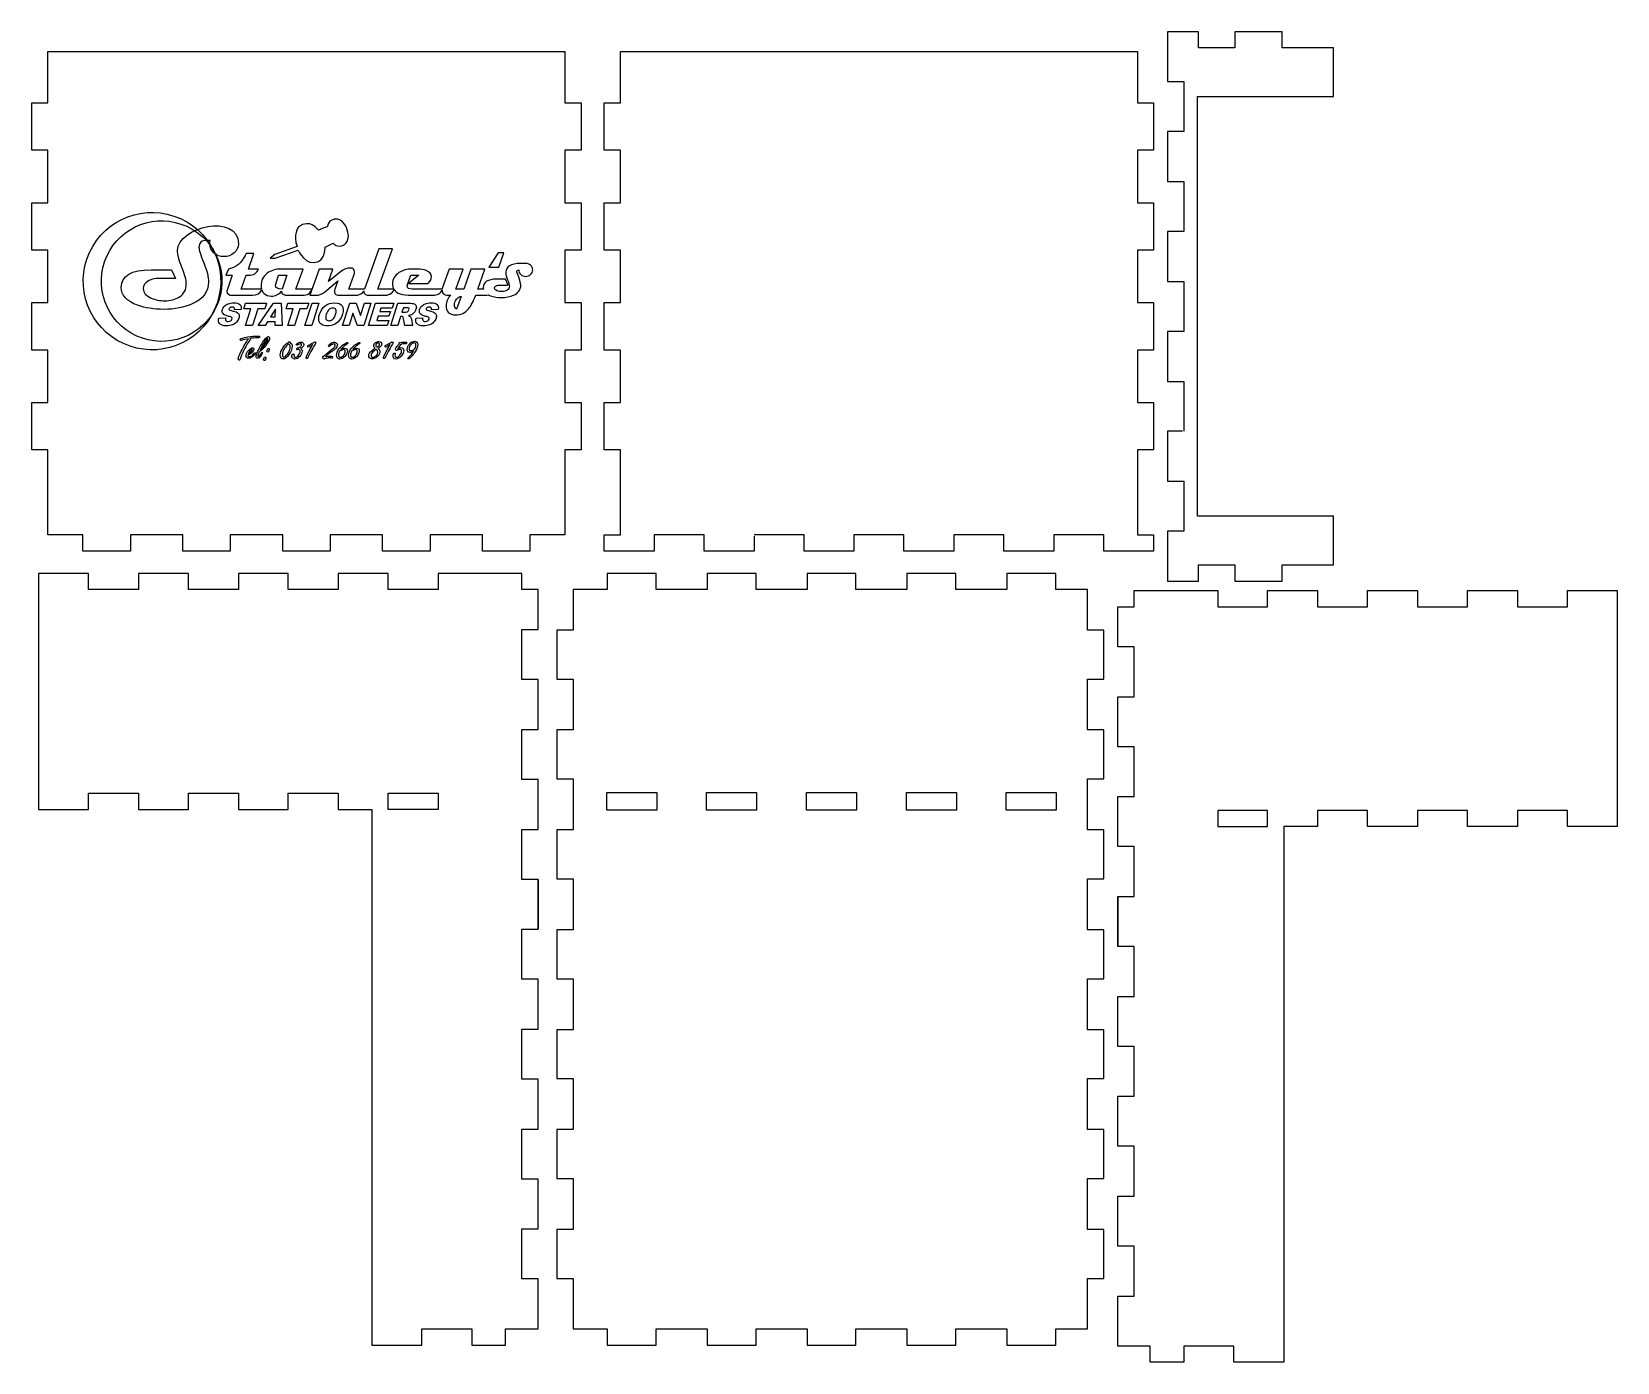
# Model space of a CAD drawing. Extents: x 3 to 321, y 332 to 598.
import ezdxf

# ---------------------------------------------------------------- set-up
doc = ezdxf.new("R2010")
doc.units = 0
doc.layers.get('0').update_dxf_attribs({"linetype": 'CONTINUOUS'})

msp = doc.modelspace()

# ---------------------------------------------------------------- linework, layer by layer
at = {"color": 7}
for p, q in [((236.847857, 597.991487), (230.597857, 597.991487)), ((230.597857, 597.991487), (230.597857, 587.991487)), ((236.847857, 594.741487), (236.847857, 597.991487)), ((253.597857, 597.991487), (244.097857, 597.991487)), ((244.097857, 597.991487), (244.097857, 594.741487)), ((253.597857, 594.741487), (253.597857, 597.991487)), ((6.468883, 594.014871), (109.968883, 594.014871)), ((6.468883, 583.764871), (6.468883, 594.014871)), ((109.968883, 594.014871), (109.968883, 583.764871)), ((121.086635, 583.764871), (121.086635, 594.014871)), ((121.086635, 594.014871), (224.586635, 594.014871)), ((224.586635, 594.014871), (224.586635, 583.764871)), ((244.097857, 594.741487), (236.847857, 594.741487)), ((263.847857, 594.741487), (253.597857, 594.741487)), ((263.847857, 584.991487), (263.847857, 594.741487)), ((230.597857, 587.991487), (233.847857, 587.991487)), ((233.847857, 587.991487), (233.847857, 577.991487)), ((236.597857, 500.991487), (236.597857, 584.991487)), ((236.597857, 584.991487), (263.847857, 584.991487)), ((3.218883, 574.264871), (3.218883, 583.764871)), ((3.218883, 583.764871), (6.468883, 583.764871)), ((109.968883, 583.764871), (113.218883, 583.764871)), ((113.218883, 583.764871), (113.218883, 574.264871)), ((117.836635, 574.264871), (117.836635, 583.764871)), ((117.836635, 583.764871), (121.086635, 583.764871)), ((224.586635, 583.764871), (227.836635, 583.764871)), ((227.836635, 583.764871), (227.836635, 574.264871)), ((233.847857, 577.991487), (230.597857, 577.991487)), ((230.597857, 577.991487), (230.597857, 567.991487)), ((6.468883, 574.264871), (3.218883, 574.264871)), ((6.468883, 563.764871), (6.468883, 574.264871)), ((113.218883, 574.264871), (109.968883, 574.264871)), ((109.968883, 574.264871), (109.968883, 563.764871)), ((121.086635, 574.264871), (117.836635, 574.264871)), ((121.086635, 563.764871), (121.086635, 574.264871)), ((227.836635, 574.264871), (224.586635, 574.264871)), ((224.586635, 574.264871), (224.586635, 563.764871)), ((230.597857, 567.991487), (233.847857, 567.991487)), ((233.847857, 567.991487), (233.847857, 557.991487)), ((3.218883, 554.264871), (3.218883, 563.764871)), ((3.218883, 563.764871), (6.468883, 563.764871)), ((109.968883, 563.764871), (113.218883, 563.764871)), ((113.218883, 563.764871), (113.218883, 554.264871)), ((117.836635, 554.264871), (117.836635, 563.764871)), ((117.836635, 563.764871), (121.086635, 563.764871)), ((224.586635, 563.764871), (227.836635, 563.764871)), ((227.836635, 563.764871), (227.836635, 554.264871)), ((233.847857, 557.991487), (230.597857, 557.991487)), ((230.597857, 557.991487), (230.597857, 547.991487)), ((6.468883, 554.264871), (3.218883, 554.264871)), ((6.468883, 543.764871), (6.468883, 554.264871)), ((113.218883, 554.264871), (109.968883, 554.264871)), ((109.968883, 554.264871), (109.968883, 543.764871)), ((121.086635, 554.264871), (117.836635, 554.264871)), ((121.086635, 543.764871), (121.086635, 554.264871)), ((227.836635, 554.264871), (224.586635, 554.264871)), ((224.586635, 554.264871), (224.586635, 543.764871)), ((230.597857, 547.991487), (233.847857, 547.991487)), ((233.847857, 547.991487), (233.847857, 537.991487)), ((3.218883, 534.264871), (3.218883, 543.764871)), ((3.218883, 543.764871), (6.468883, 543.764871)), ((109.968883, 543.764871), (113.218883, 543.764871)), ((113.218883, 543.764871), (113.218883, 534.264871)), ((117.836635, 534.264871), (117.836635, 543.764871)), ((117.836635, 543.764871), (121.086635, 543.764871)), ((224.586635, 543.764871), (227.836635, 543.764871)), ((227.836635, 543.764871), (227.836635, 534.264871)), ((233.847857, 537.991487), (230.597857, 537.991487)), ((230.597857, 537.991487), (230.597857, 527.991487)), ((6.468883, 534.264871), (3.218883, 534.264871)), ((6.468883, 523.764871), (6.468883, 534.264871)), ((113.218883, 534.264871), (109.968883, 534.264871)), ((109.968883, 534.264871), (109.968883, 523.764871)), ((121.086635, 534.264871), (117.836635, 534.264871)), ((121.086635, 523.764871), (121.086635, 534.264871)), ((227.836635, 534.264871), (224.586635, 534.264871)), ((224.586635, 534.264871), (224.586635, 523.764871)), ((230.597857, 527.991487), (233.847857, 527.991487)), ((233.847857, 527.991487), (233.847857, 517.991487)), ((3.218883, 514.264871), (3.218883, 523.764871)), ((3.218883, 523.764871), (6.468883, 523.764871)), ((109.968883, 523.764871), (113.218883, 523.764871)), ((113.218883, 523.764871), (113.218883, 514.264871)), ((117.836635, 514.264871), (117.836635, 523.764871)), ((117.836635, 523.764871), (121.086635, 523.764871)), ((224.586635, 523.764871), (227.836635, 523.764871)), ((227.836635, 523.764871), (227.836635, 514.264871)), ((233.597857, 517.991487), (230.597857, 517.991487)), ((230.597857, 517.991487), (230.597857, 507.991487)), ((6.468883, 514.264871), (3.218883, 514.264871)), ((6.468883, 497.264871), (6.468883, 514.264871)), ((113.218883, 514.264871), (109.968883, 514.264871)), ((109.968883, 514.264871), (109.968883, 497.264871)), ((121.086635, 514.264871), (117.836635, 514.264871)), ((121.086635, 497.264871), (121.086635, 514.264871)), ((227.836635, 514.264871), (224.586635, 514.264871)), ((224.586635, 514.264871), (224.586635, 497.264871)), ((230.597857, 507.991487), (233.847857, 507.991487)), ((233.847857, 507.991487), (233.847857, 497.991487)), ((263.847857, 500.991487), (236.597857, 500.991487)), ((263.847857, 491.241487), (263.847857, 500.991487)), ((13.468883, 497.264871), (6.468883, 497.264871)), ((13.468883, 494.014871), (13.468883, 497.264871)), ((33.468883, 497.264871), (22.968883, 497.264871)), ((22.968883, 497.264871), (22.968883, 494.014871)), ((33.468883, 494.014871), (33.468883, 497.264871)), ((53.468883, 497.264871), (42.968883, 497.264871)), ((42.968883, 497.264871), (42.968883, 494.014871)), ((53.468883, 494.014871), (53.468883, 497.264871)), ((73.468883, 497.264871), (62.968883, 497.264871)), ((62.968883, 497.264871), (62.968883, 494.014871)), ((73.468883, 494.014871), (73.468883, 497.264871)), ((93.468883, 497.264871), (82.968883, 497.264871)), ((82.968883, 497.264871), (82.968883, 494.014871)), ((93.468883, 494.014871), (93.468883, 497.264871)), ((109.968883, 497.264871), (102.968883, 497.264871)), ((102.968883, 497.264871), (102.968883, 494.014871)), ((117.836635, 494.014871), (117.836635, 497.264871)), ((117.836635, 497.264871), (121.086635, 497.264871)), ((137.836635, 497.264871), (127.836635, 497.264871)), ((127.836635, 497.264871), (127.836635, 494.014871)), ((137.836635, 494.014871), (137.836635, 497.264871)), ((157.836635, 497.264871), (147.836635, 497.264871)), ((147.836635, 497.014871), (147.836635, 494.014871)), ((157.836635, 494.014871), (157.836635, 497.264871)), ((177.836635, 497.264871), (167.836635, 497.264871)), ((167.836635, 497.264871), (167.836635, 494.014871)), ((177.836635, 494.014871), (177.836635, 497.264871)), ((197.836635, 497.264871), (187.836635, 497.264871)), ((187.836635, 497.264871), (187.836635, 494.014871)), ((197.836635, 494.014871), (197.836635, 497.264871)), ((217.836635, 497.264871), (207.836635, 497.264871)), ((207.836635, 497.264871), (207.836635, 494.014871)), ((217.836635, 494.014871), (217.836635, 497.264871)), ((224.586635, 497.264871), (227.836635, 497.264871)), ((227.836635, 497.264871), (227.836635, 494.014871)), ((233.847857, 497.991487), (230.597857, 497.991487)), ((230.597857, 497.991487), (230.597857, 487.991487)), ((22.968883, 494.014871), (13.468883, 494.014871)), ((42.968883, 494.014871), (33.468883, 494.014871)), ((62.968883, 494.014871), (53.468883, 494.014871)), ((82.968883, 494.014871), (73.468883, 494.014871)), ((102.968883, 494.014871), (93.468883, 494.014871)), ((127.836635, 494.014871), (117.836635, 494.014871)), ((147.836635, 494.014871), (137.836635, 494.014871)), ((167.836635, 494.014871), (157.836635, 494.014871)), ((187.836635, 494.014871), (177.836635, 494.014871)), ((207.836635, 494.014871), (197.836635, 494.014871)), ((227.836635, 494.014871), (217.836635, 494.014871)), ((14.593464, 489.542422), (4.593464, 489.542422)), ((4.593464, 489.542422), (4.593464, 442.292422)), ((14.593464, 486.292422), (14.593464, 489.542422)), ((34.593464, 489.542422), (24.593464, 489.542422)), ((24.593464, 489.542422), (24.593464, 486.292422)), ((34.593464, 486.292422), (34.593464, 489.542422)), ((54.593464, 489.542422), (44.593464, 489.542422)), ((44.593464, 489.542422), (44.593464, 486.292422)), ((54.593464, 486.292422), (54.593464, 489.542422)), ((74.593464, 489.542422), (64.593464, 489.542422)), ((64.593464, 489.542422), (64.593464, 486.292422)), ((74.593464, 486.292422), (74.593464, 489.542422)), ((101.343464, 489.542422), (84.593464, 489.542422)), ((84.593464, 489.542422), (84.593464, 486.292422)), ((101.343464, 486.292422), (101.343464, 489.542422)), ((128.243464, 489.542422), (118.443464, 489.542422)), ((118.443464, 489.542422), (118.443464, 486.292422)), ((128.243464, 486.292422), (128.243464, 489.542422)), ((148.243464, 489.542422), (138.443464, 489.542422)), ((138.443464, 489.542422), (138.443464, 486.292422)), ((148.243464, 486.292422), (148.243464, 489.542422)), ((168.243464, 489.542422), (158.443464, 489.542422)), ((158.443464, 489.542422), (158.443464, 486.292422)), ((168.243464, 486.292422), (168.243464, 489.542422)), ((188.243464, 489.542422), (178.443464, 489.542422)), ((178.443464, 489.542422), (178.443464, 486.292422)), ((188.243464, 486.292422), (188.243464, 489.542422)), ((208.243464, 489.542422), (198.443464, 489.542422)), ((198.443464, 489.542422), (198.443464, 486.292422)), ((208.243464, 486.292422), (208.243464, 489.542422)), ((236.847857, 487.991487), (236.847857, 491.241487)), ((236.847857, 491.241487), (244.097857, 491.241487)), ((244.097857, 491.241487), (244.097857, 487.991487)), ((253.597857, 487.991487), (253.597857, 491.241487)), ((253.597857, 491.241487), (263.847857, 491.241487)), ((24.593464, 486.292422), (14.593464, 486.292422)), ((44.593464, 486.292422), (34.593464, 486.292422)), ((64.593464, 486.292422), (54.593464, 486.292422)), ((84.593464, 486.292422), (74.593464, 486.292422)), ((104.593464, 486.292422), (101.343464, 486.292422)), ((104.593464, 478.292422), (104.593464, 486.292422)), ((118.443464, 486.292422), (111.593464, 486.292422)), ((111.593464, 486.292422), (111.593464, 478.192422)), ((138.443464, 486.292422), (128.243464, 486.292422)), ((158.443464, 486.292422), (148.243464, 486.292422)), ((178.443464, 486.292422), (168.243464, 486.292422)), ((198.443464, 486.292422), (188.243464, 486.292422)), ((214.593464, 486.292422), (208.243464, 486.292422)), ((214.593464, 478.192422), (214.593464, 486.292422)), ((223.910811, 482.852117), (223.910811, 486.102117)), ((223.910811, 486.102117), (240.660811, 486.102117)), ((230.597857, 487.991487), (236.847857, 487.991487)), ((240.660811, 486.102117), (240.660811, 482.852117)), ((244.097857, 487.991487), (253.597857, 487.991487)), ((250.660811, 482.852117), (250.660811, 486.102117)), ((250.660811, 486.102117), (260.660811, 486.102117)), ((260.660811, 486.102117), (260.660811, 482.852117)), ((270.660811, 482.852117), (270.660811, 486.102117)), ((270.660811, 486.102117), (280.660811, 486.102117)), ((280.660811, 486.102117), (280.660811, 482.852117)), ((290.660811, 482.852117), (290.660811, 486.102117)), ((290.660811, 486.102117), (300.660811, 486.102117)), ((300.660811, 486.102117), (300.660811, 482.852117)), ((310.660811, 482.852117), (310.660811, 486.102117)), ((310.660811, 486.102117), (320.660811, 486.102117)), ((320.660811, 486.102117), (320.660811, 438.852117)), ((220.660811, 474.852117), (220.660811, 482.852117)), ((220.660811, 482.852117), (223.910811, 482.852117)), ((240.660811, 482.852117), (250.660811, 482.852117)), ((260.660811, 482.852117), (270.660811, 482.852117)), ((280.660811, 482.852117), (290.660811, 482.852117)), ((300.660811, 482.852117), (310.660811, 482.852117)), ((101.343464, 468.292422), (101.343464, 478.292422)), ((101.343464, 478.292422), (104.593464, 478.292422)), ((111.593464, 478.192422), (108.343464, 478.192422)), ((108.343464, 478.192422), (108.343464, 468.392422)), ((217.843464, 478.192422), (214.593464, 478.192422)), ((217.843464, 468.392422), (217.843464, 478.192422)), ((223.910811, 474.852117), (220.660811, 474.852117)), ((223.910811, 464.852117), (223.910811, 474.852117)), ((104.593464, 468.292422), (101.343464, 468.292422)), ((104.593464, 458.292422), (104.593464, 468.292422)), ((108.343464, 468.392422), (111.593464, 468.392422)), ((111.593464, 468.392422), (111.593464, 458.192422)), ((214.593464, 458.192422), (214.593464, 468.392422)), ((214.593464, 468.392422), (217.843464, 468.392422)), ((220.660811, 454.852117), (220.660811, 464.852117)), ((220.660811, 464.852117), (223.910811, 464.852117)), ((101.343464, 448.292422), (101.343464, 458.292422)), ((101.343464, 458.292422), (104.593464, 458.292422)), ((111.593464, 458.192422), (108.343464, 458.192422)), ((108.343464, 458.192422), (108.343464, 448.392422)), ((217.843464, 458.192422), (214.593464, 458.192422)), ((217.843464, 448.392422), (217.843464, 458.192422)), ((223.910811, 454.852117), (220.660811, 454.852117)), ((223.910811, 444.852117), (223.910811, 454.852117)), ((104.593464, 448.292422), (101.343464, 448.292422)), ((104.593464, 438.292422), (104.593464, 448.292422)), ((108.343464, 448.392422), (111.593464, 448.392422)), ((111.593464, 448.392422), (111.593464, 438.192422)), ((214.593464, 438.192422), (214.593464, 448.392422)), ((214.593464, 448.392422), (217.843464, 448.392422)), ((14.593464, 442.292422), (14.593464, 445.542422)), ((14.593464, 445.542422), (24.593464, 445.542422)), ((24.593464, 445.542422), (24.593464, 442.292422)), ((34.593464, 442.292422), (34.593464, 445.542422)), ((34.593464, 445.542422), (44.593464, 445.542422)), ((44.593464, 445.542422), (44.593464, 442.292422)), ((54.593464, 442.292422), (54.593464, 445.542422)), ((54.593464, 445.542422), (64.593464, 445.542422)), ((64.593464, 445.542422), (64.593464, 442.292422)), ((74.593464, 442.292422), (74.593464, 445.542422)), ((74.593464, 445.542422), (84.593464, 445.542422)), ((84.593464, 445.542422), (84.593464, 442.292422)), ((118.343464, 442.167422), (118.343464, 445.667422)), ((118.343464, 445.667422), (128.343464, 445.667422)), ((128.343464, 445.667422), (128.343464, 442.167422)), ((138.343464, 442.167422), (138.343464, 445.667422)), ((138.343464, 445.667422), (148.343464, 445.667422)), ((148.343464, 445.667422), (148.343464, 442.167422)), ((158.343464, 442.167422), (158.343464, 445.667422)), ((158.343464, 445.667422), (168.343464, 445.667422)), ((168.343464, 445.667422), (168.343464, 442.167422)), ((178.343464, 442.167422), (178.343464, 445.667422)), ((178.343464, 445.667422), (188.343464, 445.667422)), ((188.343464, 445.667422), (188.343464, 442.167422)), ((198.343464, 442.167422), (198.343464, 445.667422)), ((198.343464, 445.667422), (208.343464, 445.667422)), ((208.343464, 445.667422), (208.343464, 442.167422)), ((220.660811, 434.852117), (220.660811, 444.852117)), ((220.660811, 444.852117), (223.910811, 444.852117)), ((4.593464, 442.292422), (14.593464, 442.292422)), ((24.593464, 442.292422), (34.593464, 442.292422)), ((44.593464, 442.292422), (54.593464, 442.292422)), ((64.593464, 442.292422), (71.343464, 442.292422)), ((71.343464, 442.292422), (71.343464, 335.042422)), ((84.593464, 442.292422), (74.593464, 442.292422)), ((128.343464, 442.167422), (118.343464, 442.167422)), ((148.343464, 442.167422), (138.343464, 442.167422)), ((168.343464, 442.167422), (158.343464, 442.167422)), ((188.343464, 442.167422), (178.343464, 442.167422)), ((208.343464, 442.167422), (198.343464, 442.167422)), ((240.660811, 442.102117), (240.660811, 438.852117)), ((250.660811, 442.102117), (240.660811, 442.102117)), ((250.660811, 438.852117), (250.660811, 442.102117)), ((270.660811, 442.102117), (260.660811, 442.102117)), ((260.660811, 442.102117), (260.660811, 438.852117)), ((270.660811, 438.852117), (270.660811, 442.102117)), ((290.660811, 442.102117), (280.660811, 442.102117)), ((280.660811, 442.102117), (280.660811, 438.852117)), ((290.660811, 438.852117), (290.660811, 442.102117)), ((310.660811, 442.102117), (300.660811, 442.102117)), ((300.660811, 442.102117), (300.660811, 438.852117)), ((310.660811, 438.852117), (310.660811, 442.102117)), ((101.343464, 428.292422), (101.343464, 438.292422)), ((101.343464, 438.292422), (104.593464, 438.292422)), ((111.593464, 438.192422), (108.343464, 438.192422)), ((108.343464, 438.192422), (108.343464, 428.392422)), ((217.843464, 438.192422), (214.593464, 438.192422)), ((217.843464, 428.392422), (217.843464, 438.192422)), ((240.660811, 438.852117), (250.660811, 438.852117)), ((260.660811, 438.852117), (253.910811, 438.852117)), ((253.910811, 438.852117), (253.910811, 331.602117)), ((280.660811, 438.852117), (270.660811, 438.852117)), ((300.660811, 438.852117), (290.660811, 438.852117)), ((320.660811, 438.852117), (310.660811, 438.852117)), ((223.910811, 434.852117), (220.660811, 434.852117)), ((223.910811, 424.852117), (223.910811, 434.852117)), ((104.593464, 428.292422), (101.343464, 428.292422)), ((104.593464, 418.292422), (104.593464, 428.292422)), ((104.593464, 428.292422), (104.593464, 418.292422)), ((108.343464, 428.392422), (111.593464, 428.392422)), ((111.593464, 428.392422), (111.593464, 418.192422)), ((214.593464, 418.192422), (214.593464, 428.392422)), ((214.593464, 428.392422), (217.843464, 428.392422)), ((220.660811, 424.852117), (223.910811, 424.852117)), ((220.660811, 414.852117), (220.660811, 424.852117)), ((220.660811, 424.852117), (220.660811, 414.852117)), ((101.343464, 408.292422), (101.343464, 418.292422)), ((101.343464, 418.292422), (104.593464, 418.292422)), ((111.593464, 418.192422), (108.343464, 418.192422)), ((108.343464, 418.192422), (108.343464, 408.392422)), ((217.843464, 418.192422), (214.593464, 418.192422)), ((217.843464, 408.392422), (217.843464, 418.192422)), ((223.910811, 414.852117), (220.660811, 414.852117)), ((223.910811, 404.852117), (223.910811, 414.852117)), ((104.593464, 408.292422), (101.343464, 408.292422)), ((104.593464, 398.292422), (104.593464, 408.292422)), ((108.343464, 408.392422), (111.593464, 408.392422)), ((111.593464, 408.392422), (111.593464, 398.192422)), ((214.593464, 398.192422), (214.593464, 408.392422)), ((214.593464, 408.392422), (217.843464, 408.392422)), ((220.660811, 394.852117), (220.660811, 404.852117)), ((220.660811, 404.852117), (223.910811, 404.852117)), ((101.343464, 388.292422), (101.343464, 398.292422)), ((101.343464, 398.292422), (104.593464, 398.292422)), ((111.593464, 398.192422), (108.343464, 398.192422)), ((108.343464, 398.192422), (108.343464, 388.392422)), ((217.843464, 398.192422), (214.593464, 398.192422)), ((217.843464, 388.392422), (217.843464, 398.192422)), ((223.910811, 394.852117), (220.660811, 394.852117)), ((223.910811, 384.852117), (223.910811, 394.852117)), ((104.593464, 388.292422), (101.343464, 388.292422)), ((104.593464, 378.292422), (104.593464, 388.292422)), ((108.343464, 388.392422), (111.593464, 388.392422)), ((111.593464, 388.392422), (111.593464, 378.192422)), ((214.593464, 378.192422), (214.593464, 388.392422)), ((214.593464, 388.392422), (217.843464, 388.392422)), ((220.660811, 374.852117), (220.660811, 384.852117)), ((220.660811, 384.852117), (223.910811, 384.852117)), ((101.343464, 368.292422), (101.343464, 378.292422)), ((101.343464, 378.292422), (104.593464, 378.292422)), ((111.593464, 378.192422), (108.343464, 378.192422)), ((108.343464, 378.192422), (108.343464, 368.392422)), ((217.843464, 378.192422), (214.593464, 378.192422)), ((217.843464, 368.392422), (217.843464, 378.192422)), ((223.910811, 374.852117), (220.660811, 374.852117)), ((223.910811, 364.852117), (223.910811, 374.852117)), ((104.593464, 368.292422), (101.343464, 368.292422)), ((104.593464, 358.292422), (104.593464, 368.292422)), ((108.343464, 368.392422), (111.593464, 368.392422)), ((111.593464, 368.392422), (111.593464, 358.192422)), ((214.593464, 358.192422), (214.593464, 368.392422)), ((214.593464, 368.392422), (217.843464, 368.392422)), ((220.660811, 354.852117), (220.660811, 364.852117)), ((220.660811, 364.852117), (223.910811, 364.852117)), ((101.343464, 348.292422), (101.343464, 358.292422)), ((101.343464, 358.292422), (104.593464, 358.292422)), ((111.593464, 358.192422), (108.343464, 358.192422)), ((108.343464, 358.192422), (108.343464, 348.392422)), ((217.843464, 358.192422), (214.593464, 358.192422)), ((217.843464, 348.392422), (217.843464, 358.192422)), ((223.910811, 354.852117), (220.660811, 354.852117)), ((223.910811, 344.852117), (223.910811, 354.852117)), ((104.593464, 348.292422), (101.343464, 348.292422)), ((104.593464, 338.292422), (104.593464, 348.292422)), ((108.343464, 348.392422), (111.593464, 348.392422)), ((111.593464, 348.392422), (111.593464, 338.292422)), ((214.593464, 338.292422), (214.593464, 348.392422)), ((214.593464, 348.392422), (217.843464, 348.392422)), ((220.660811, 334.852117), (220.660811, 344.852117)), ((220.660811, 344.852117), (223.910811, 344.852117)), ((81.343464, 335.042422), (81.343464, 338.292422)), ((81.343464, 338.292422), (91.343464, 338.292422)), ((91.343464, 338.292422), (91.343464, 335.042422)), ((98.093464, 335.042422), (98.093464, 338.292422)), ((98.093464, 338.292422), (104.593464, 338.292422)), ((111.593464, 338.292422), (118.443464, 338.292422)), ((118.443464, 338.292422), (118.443464, 335.042422)), ((128.243464, 335.042422), (128.243464, 338.292422)), ((128.243464, 338.292422), (138.443464, 338.292422)), ((138.443464, 338.292422), (138.443464, 335.042422)), ((148.243464, 335.042422), (148.243464, 338.292422)), ((148.243464, 338.292422), (158.443464, 338.292422)), ((158.443464, 338.292422), (158.443464, 335.042422)), ((168.243464, 335.042422), (168.243464, 338.292422)), ((168.243464, 338.292422), (178.443464, 338.292422)), ((178.443464, 338.292422), (178.443464, 335.042422)), ((188.243464, 335.042422), (188.243464, 338.292422)), ((188.243464, 338.292422), (198.443464, 338.292422)), ((198.443464, 338.292422), (198.443464, 335.042422)), ((208.243464, 335.042422), (208.243464, 338.292422)), ((208.243464, 338.292422), (214.593464, 338.292422)), ((71.343464, 335.042422), (81.343464, 335.042422)), ((91.343464, 335.042422), (98.093464, 335.042422)), ((118.443464, 335.042422), (128.243464, 335.042422)), ((138.443464, 335.042422), (148.243464, 335.042422)), ((158.443464, 335.042422), (168.243464, 335.042422)), ((178.443464, 335.042422), (188.243464, 335.042422)), ((198.443464, 335.042422), (208.243464, 335.042422)), ((227.160811, 334.852117), (220.660811, 334.852117)), ((227.160811, 331.602117), (227.160811, 334.852117)), ((243.910811, 334.852117), (233.910811, 334.852117)), ((233.910811, 334.852117), (233.910811, 331.602117)), ((243.910811, 331.602117), (243.910811, 334.852117)), ((233.910811, 331.602117), (227.160811, 331.602117)), ((253.910811, 331.602117), (243.910811, 331.602117))]:
    msp.add_line(p, q, dxfattribs=at)
at = {"color": 3}
for p, q in [((62.432408, 559.021457), (60.625608, 558.249729)), ((61.942342, 554.883466), (63.602349, 555.63358)), ((47.690015, 553.577286), (46.182654, 553.577286)), ((46.599793, 550.475159), (47.690015, 553.577286)), ((51.888241, 553.37681), (50.944991, 552.649787)), ((50.944991, 552.649787), (51.935329, 552.644757)), ((56.347668, 554.976846), (51.888241, 553.37681)), ((51.935329, 552.644757), (56.581627, 554.245773)), ((72.689828, 554.543512), (69.819639, 546.454296)), ((72.541647, 546.454296), (75.42759, 554.543512)), ((75.42759, 554.543512), (72.689828, 554.543512)), ((96.588975, 553.741348), (94.726638, 550.826034)), ((97.740982, 553.741348), (96.588975, 553.741348)), ((96.711361, 550.826034), (97.740982, 553.741348)), ((27.124187, 550.313063), (31.22235, 550.313063)), ((31.22235, 550.313063), (32.008336, 548.591042)), ((42.586607, 550.475159), (42.098171, 549.236704)), ((42.098171, 549.236704), (43.368185, 549.236704)), ((43.368185, 549.236704), (42.386104, 546.454296)), ((45.168939, 546.454296), (46.135114, 549.236704)), ((46.135114, 549.236704), (46.647307, 549.236704)), ((48.595614, 550.475159), (46.599793, 550.475159)), ((52.075492, 547.436176), (52.616677, 549.236704)), ((52.616677, 549.236704), (54.327385, 549.236704)), ((57.558791, 550.475159), (53.141932, 550.475159)), ((54.327385, 549.236704), (53.342661, 546.454296)), ((56.104155, 546.454296), (57.558791, 550.475159)), ((60.737877, 550.475159), (58.889633, 545.216118)), ((63.531156, 550.475159), (60.737877, 550.475159)), ((62.654549, 548.001169), (63.531156, 550.475159)), ((65.014986, 549.933747), (62.654549, 548.001169)), ((66.730777, 546.454296), (67.72899, 549.236704)), ((78.466094, 547.373184), (79.099892, 549.236704)), ((80.733917, 549.236704), (78.647319, 547.576329)), ((79.099892, 549.236704), (80.733917, 549.236704)), ((80.493952, 550.475159), (79.371718, 550.475159)), ((86.779969, 550.475159), (85.436268, 546.755089)), ((89.588978, 550.475159), (86.779969, 550.475159)), ((88.142194, 546.454296), (89.588978, 550.475159)), ((91.136027, 550.475159), (89.713025, 546.454296)), ((93.929356, 550.475159), (91.136027, 550.475159)), ((92.503888, 546.454296), (93.929356, 550.475159)), ((94.726638, 550.826034), (96.711361, 550.826034)), ((102.138211, 551.590171), (101.069532, 551.590171)), ((32.008336, 548.591042), (28.813386, 548.591042)), ((49.216678, 546.454296), (45.168939, 546.454296)), ((59.314824, 546.454296), (56.104155, 546.454296)), ((61.852032, 545.865621), (64.513262, 548.117515)), ((64.513262, 548.117515), (63.924562, 546.454296)), ((69.819639, 546.454296), (66.730777, 546.454296)), ((75.714994, 546.454296), (72.541647, 546.454296)), ((78.647319, 547.576329), (82.458139, 547.576329)), ((85.369677, 546.454296), (79.416389, 546.454296)), ((89.713025, 546.454296), (88.142194, 546.454296)), ((93.64837, 546.454296), (92.503888, 546.454296)), ((98.068854, 548.446142), (96.260474, 548.446142)), ((96.939371, 547.253239), (98.61326, 547.253239)), ((98.61326, 547.253239), (98.068854, 548.446142)), ((43.444692, 545.216118), (47.389248, 545.216118)), ((45.696629, 542.527086), (46.047936, 543.623929)), ((46.047936, 543.623929), (50.218587, 543.623929)), ((48.547696, 539.183735), (51.638986, 543.623929)), ((50.218587, 543.623929), (49.867033, 542.527086)), ((51.638986, 543.623929), (53.13509, 543.623929)), ((53.13509, 543.623929), (53.381911, 539.183735)), ((54.153631, 542.527086), (54.504979, 543.623929)), ((54.488452, 545.216118), (57.41889, 545.216118)), ((54.504979, 543.623929), (58.675588, 543.623929)), ((57.927825, 539.183735), (59.350657, 543.623929)), ((58.675588, 543.623929), (58.324076, 542.527086)), ((58.889633, 545.216118), (60.312635, 545.216118)), ((60.725783, 543.623929), (59.303157, 539.183735)), ((59.350657, 543.623929), (60.725783, 543.623929)), ((64.874857, 545.216118), (67.961304, 545.216118)), ((65.463967, 539.183735), (66.886593, 543.623929)), ((66.886593, 543.623929), (68.168697, 543.623929)), ((68.168697, 543.623929), (69.053354, 541.167669)), ((69.053354, 541.167669), (69.840577, 543.623929)), ((71.133525, 543.623929), (69.710899, 539.183735)), ((69.840577, 543.623929), (71.133525, 543.623929)), ((70.619719, 539.183735), (72.042345, 543.623929)), ((70.87863, 545.216118), (73.856356, 545.216118)), ((72.042345, 543.623929), (75.718693, 543.623929)), ((75.119946, 539.183735), (76.542944, 543.623929)), ((75.718693, 543.623929), (75.415093, 542.676066)), ((76.542944, 543.623929), (78.829693, 543.623929)), ((79.215886, 545.216118), (83.524831, 545.216118)), ((86.542396, 545.216118), (87.12868, 545.216118)), ((89.224564, 545.007511), (88.289973, 542.462274)), ((92.102454, 545.216118), (93.990134, 545.216118)), ((40.688657, 540.652667), (42.020447, 540.734396)), ((45.124025, 542.37609), (43.806296, 542.300798)), ((47.095299, 542.527086), (45.696629, 542.527086)), ((46.023982, 539.183735), (47.095299, 542.527086)), ((48.467167, 542.527086), (47.395889, 539.183735)), ((49.867033, 542.527086), (48.467167, 542.527086)), ((50.399353, 539.916573), (49.949581, 539.183735)), ((51.962543, 539.916573), (50.399353, 539.916573)), ((52.003405, 542.473112), (51.003996, 540.876934)), ((51.003996, 540.876934), (51.982871, 540.876934)), ((51.946008, 539.183735), (51.962543, 539.916573)), ((51.982871, 540.876934), (52.003405, 542.473112)), ((55.552301, 542.527086), (54.153631, 542.527086)), ((54.481022, 539.183735), (55.552301, 542.527086)), ((56.92421, 542.527086), (55.852891, 539.183735)), ((58.324076, 542.527086), (56.92421, 542.527086)), ((67.535273, 541.621482), (66.754111, 539.183735)), ((68.417539, 539.183735), (67.535273, 541.621482)), ((72.59722, 541.064174), (72.316958, 540.189577)), ((72.316958, 540.189577), (74.685473, 540.189577)), ((74.732152, 541.064174), (72.59722, 541.064174)), ((73.11383, 542.676066), (72.887542, 541.969778)), ((72.887542, 541.969778), (75.022471, 541.969778)), ((75.415093, 542.676066), (73.11383, 542.676066)), ((74.685473, 540.189577), (74.363318, 539.183735)), ((75.022471, 541.969778), (74.732152, 541.064174)), ((77.075676, 540.985666), (76.498247, 539.183735)), ((77.196489, 540.985666), (77.075676, 540.985666)), ((77.633767, 542.727607), (77.344685, 541.825215)), ((77.344685, 541.825215), (77.923718, 541.825215)), ((78.236595, 542.727607), (77.633767, 542.727607)), ((77.937408, 539.183735), (77.639416, 540.541131)), ((79.236788, 540.470664), (79.488063, 539.183735)), ((80.158101, 540.652667), (81.490138, 540.734396)), ((84.593885, 542.37609), (83.275946, 542.300798)), ((47.395889, 539.183735), (46.023982, 539.183735)), ((46.497668, 536.357454), (46.59008, 536.50483)), ((49.949581, 539.183735), (48.547696, 539.183735)), ((53.381911, 539.183735), (51.946008, 539.183735)), ((55.852891, 539.183735), (54.481022, 539.183735)), ((59.303157, 539.183735), (57.927825, 539.183735)), ((66.754111, 539.183735), (65.463967, 539.183735)), ((69.710899, 539.183735), (68.417539, 539.183735)), ((74.363318, 539.183735), (70.619719, 539.183735)), ((76.498247, 539.183735), (75.119946, 539.183735)), ((79.488063, 539.183735), (77.937408, 539.183735)), ((72.226056, 534.971472), (72.335581, 534.824095)), ((46.477281, 533.266979), (46.477281, 533.205371))]:
    msp.add_line(p, q, dxfattribs=at)
at = {"color": 1}
for points in [[(14.778982, 553.762712), (17.931504, 560.675124), (26.093358, 563.724317), (33.005766, 560.572041)], [(18.260464, 553.063068), (21.026384, 559.128055), (28.187838, 561.803593), (34.252822, 559.037672)], [(33.005766, 560.572041), (39.918133, 557.419724), (42.967325, 549.257865), (39.81505, 542.345495)], [(34.252822, 559.037672), (40.317971, 556.271751), (42.993508, 549.110291), (40.227588, 543.045304)], [(21.588513, 535.536373), (14.676105, 538.688443), (11.626913, 546.850512), (14.778982, 553.762712)], [(24.234857, 537.070535), (18.169872, 539.836457), (15.494336, 546.998287), (18.260464, 553.063068)], [(40.227588, 543.045304), (37.461668, 536.980317), (30.300212, 534.304614), (24.234857, 537.070535)], [(39.81505, 542.345495), (36.662776, 535.43329), (28.500921, 532.383891), (21.588513, 535.536373)]]:
    msp.add_open_spline(points, degree=3, dxfattribs=at)
at = {"color": 3}
for points in [[(32.408383, 554.209474), (32.408383, 558.889274), (44.596735, 561.788296), (44.596735, 555.531451)], [(56.626033, 558.85106), (56.626033, 558.85106), (55.482756, 557.308936), (56.347668, 554.976846)], [(60.625608, 558.249729), (60.625608, 558.249729), (58.901629, 560.753813), (56.626033, 558.85106)], [(63.032761, 560.157525), (63.032761, 560.157525), (62.422373, 559.458166), (62.432408, 559.021457)], [(66.226833, 558.772188), (66.226833, 558.772188), (65.150671, 561.455126), (63.032761, 560.157525)], [(65.630258, 555.284373), (65.630258, 555.284373), (67.356839, 556.034649), (66.226833, 558.772188)], [(38.33544, 556.221818), (37.244823, 556.221818), (36.701411, 555.766397), (36.701411, 554.855763)], [(38.9487, 556.177698), (38.625762, 556.207097), (38.420009, 556.221818), (38.33544, 556.221818)], [(38.86075, 555.531451), (38.86075, 555.696713), (38.889943, 555.913352), (38.9487, 556.177698)], [(39.701494, 553.71381), (39.143406, 554.216731), (38.86075, 554.822735), (38.86075, 555.531451)], [(44.596735, 555.531451), (44.596735, 554.822735), (44.313876, 554.216731), (43.752156, 553.71381)], [(63.602349, 555.63358), (63.602349, 555.63358), (64.485828, 554.609648), (65.630258, 555.284373)], [(33.289822, 550.831075), (32.702332, 552.277865), (32.408383, 553.405349), (32.408383, 554.209474)], [(36.701411, 554.855763), (36.701411, 554.389457), (37.020762, 553.342711), (37.663587, 551.723402)], [(41.724887, 552.96081), (40.935479, 552.96081), (40.259791, 553.210435), (39.701494, 553.71381)], [(43.752156, 553.71381), (43.190231, 553.210435), (42.514543, 552.96081), (41.724887, 552.96081)], [(46.182654, 553.577286), (45.620304, 552.510619), (45.092231, 551.771321), (44.595918, 551.364828)], [(56.581627, 554.245773), (56.581627, 554.245773), (58.063028, 550.873507), (60.67151, 552.016758)], [(60.67151, 552.016758), (60.67151, 552.016758), (62.047853, 552.676886), (61.942342, 554.883466)], [(21.153008, 546.806635), (21.153008, 549.14534), (23.143415, 550.313063), (27.124187, 550.313063)], [(34.171056, 547.49659), (34.171056, 548.27132), (33.877311, 549.380492), (33.289822, 550.831075)], [(37.663587, 551.723402), (38.306247, 550.103887), (38.625762, 548.833246), (38.625762, 547.915395)], [(44.595918, 551.364828), (44.157614, 551.003006), (43.48979, 550.707473), (42.586607, 550.475159)], [(46.647307, 549.236704), (47.626796, 549.236704), (48.276299, 549.651276), (48.595614, 550.475159)], [(50.367351, 549.624876), (49.540876, 549.001773), (49.128947, 548.148948), (49.128947, 547.071963)], [(53.141932, 550.475159), (52.038421, 550.475159), (51.114299, 550.192461), (50.367351, 549.624876)], [(67.095191, 550.683716), (66.348218, 550.704655), (65.653641, 550.453793), (65.014986, 549.933747)], [(67.852986, 549.880973), (67.852986, 550.395809), (67.602124, 550.662551), (67.095191, 550.683716)], [(67.72899, 549.236704), (67.813147, 549.474505), (67.852986, 549.688347), (67.852986, 549.880973)], [(76.742274, 549.764828), (75.887008, 549.212972), (75.456582, 548.452962), (75.456582, 547.4813)], [(79.371718, 550.475159), (78.355335, 550.475159), (77.478778, 550.237359), (76.742274, 549.764828)], [(82.217747, 550.17414), (81.724101, 550.374668), (81.14869, 550.475159), (80.493952, 550.475159)], [(83.255421, 548.951616), (83.22361, 549.498262), (82.877719, 549.90478), (82.217747, 550.17414)], [(101.069532, 551.590171), (99.121829, 551.590171), (98.134086, 550.974895), (98.134086, 549.761859)], [(98.134086, 549.761859), (98.134086, 549.401874), (98.256094, 548.926927), (98.506956, 548.31004)], [(100.360837, 550.021781), (100.360837, 550.143588), (100.360837, 550.309084), (100.72807, 550.319755)], [(100.72968, 548.85485), (100.396674, 549.693204), (100.360837, 549.950106), (100.360837, 550.021781)], [(100.72807, 550.319755), (100.72807, 550.310695), (100.727667, 550.301836), (100.727667, 550.293179)], [(100.727667, 550.293179), (100.727667, 549.936818), (100.869406, 549.628374), (101.148455, 549.376506)], [(101.148455, 549.376506), (101.419047, 549.133093), (101.749235, 549.009474), (102.129353, 549.009474)], [(102.129353, 549.009474), (102.509068, 549.009474), (102.839658, 549.132892), (103.111459, 549.376103)], [(103.088909, 551.23079), (102.813485, 551.46917), (102.493767, 551.590171), (102.138211, 551.590171)], [(103.53426, 550.293179), (103.53426, 550.654774), (103.38487, 550.96966), (103.088909, 551.23079)], [(103.111459, 549.376103), (103.392118, 549.62777), (103.53426, 549.936415), (103.53426, 550.293179)], [(24.391872, 543.233369), (22.232781, 544.008099), (21.153008, 545.201597), (21.153008, 546.806635)], [(26.716474, 548.172278), (25.941538, 547.808684), (25.552379, 547.265272), (25.552379, 546.54934)], [(25.552379, 546.54934), (25.552379, 545.737954), (26.088534, 545.102551), (27.157215, 544.643502)], [(28.813386, 548.591042), (28.009257, 548.591042), (27.311427, 548.451344), (26.716474, 548.172278)], [(32.783066, 544.904013), (33.70842, 545.50643), (34.171056, 546.369321), (34.171056, 547.49659)], [(38.625762, 547.915395), (38.625762, 545.950552), (37.538774, 544.474364), (35.364591, 543.49388)], [(42.386104, 546.454296), (42.328095, 546.298489), (42.299102, 546.153503), (42.299102, 546.021428)], [(42.299102, 546.021428), (42.299102, 545.485477), (42.681838, 545.216118), (43.444692, 545.216118)], [(47.389248, 545.216118), (48.363049, 545.216118), (48.983484, 545.57648), (49.261928, 546.28958)], [(49.128947, 547.071963), (49.128947, 546.848835), (49.16403, 546.646368), (49.216678, 546.454296)], [(49.261928, 546.28958), (49.355876, 546.035723), (49.498168, 545.810556), (49.694091, 545.617552)], [(51.162041, 545.060235), (51.98308, 545.060235), (52.674636, 545.382394), (53.234344, 546.021428)], [(52.027776, 547.127556), (52.027776, 547.219742), (52.043656, 547.322825), (52.075492, 547.436176)], [(53.342661, 546.454296), (52.466079, 546.454296), (52.027776, 546.678582), (52.027776, 547.127556)], [(53.234344, 546.021428), (53.234344, 545.485477), (53.654125, 545.216118), (54.488452, 545.216118)], [(57.41889, 545.216118), (58.435399, 545.216118), (59.066806, 545.628022), (59.314824, 546.454296)], [(63.924562, 546.454296), (63.853315, 546.248533), (63.816244, 546.066124), (63.816244, 545.91311)], [(69.006629, 545.448407), (69.339635, 545.605145), (69.583978, 545.826461), (69.745976, 546.108253)], [(69.745976, 546.108253), (69.742403, 546.071334), (69.735482, 546.03235), (69.735482, 545.997671)], [(74.902058, 545.448407), (75.337594, 545.652333), (75.622128, 545.966086), (75.762232, 546.381589)], [(75.456582, 547.4813), (75.456582, 547.087063), (75.544137, 546.745601), (75.714994, 546.454296)], [(75.762232, 546.381589), (76.271354, 545.606051), (77.420416, 545.216118), (79.215886, 545.216118)], [(78.413369, 547.080041), (78.413369, 547.167018), (78.429073, 547.264866), (78.466094, 547.373184)], [(79.416389, 546.454296), (78.748791, 546.454296), (78.413369, 546.662903), (78.413369, 547.080041)], [(82.458139, 547.576329), (83.015028, 547.940744), (83.279203, 548.39981), (83.255421, 548.951616)], [(84.70744, 545.516911), (85.017292, 545.698161), (85.233777, 545.935836), (85.365248, 546.226109)], [(85.365248, 546.226109), (85.385305, 545.951792), (85.49244, 545.71832), (85.694806, 545.530173)], [(85.436268, 546.755089), (85.400405, 546.652962), (85.381228, 546.553352), (85.369677, 546.454296)], [(96.260474, 548.446142), (94.502025, 548.446142), (93.610116, 547.887642), (93.610116, 546.786144)], [(93.610116, 546.786144), (93.610116, 546.670403), (93.625493, 546.560827), (93.64837, 546.454296)], [(95.879148, 546.683061), (95.879148, 546.810304), (95.91579, 546.973989), (96.202892, 547.108681)], [(96.372415, 546.146708), (95.879148, 546.358511), (95.879148, 546.602931), (95.879148, 546.683061)], [(96.202892, 547.108681), (96.407447, 547.204516), (96.655088, 547.253239), (96.939371, 547.253239)], [(97.338012, 545.956246), (96.997355, 545.956246), (96.672, 546.020673), (96.372415, 546.146708)], [(98.39743, 546.230463), (98.1212, 546.048457), (97.76484, 545.956246), (97.338012, 545.956246)], [(98.842781, 547.063582), (98.842781, 546.693128), (98.701847, 546.428978), (98.39743, 546.230463)], [(98.506956, 548.31004), (98.729631, 547.758989), (98.842781, 547.339611), (98.842781, 547.063582)], [(99.6759, 545.226612), (100.643107, 545.663104), (101.133959, 546.337975), (101.133959, 547.231897)], [(101.133959, 547.231897), (101.133959, 547.637988), (101.001481, 548.168905), (100.72968, 548.85485)], [(29.676274, 542.407097), (27.689535, 542.407097), (25.926859, 542.682494), (24.391872, 543.233369)], [(27.157215, 544.643502), (27.983486, 544.294381), (28.864721, 544.118439), (29.804754, 544.118439)], [(35.364591, 543.49388), (33.745242, 542.767063), (31.846661, 542.407097), (29.676274, 542.407097)], [(29.804754, 544.118439), (30.994619, 544.118439), (31.986194, 544.37895), (32.783066, 544.904013)], [(41.414855, 542.39984), (41.487923, 542.628561), (41.623454, 542.844375), (41.820754, 543.046912)], [(41.820754, 543.046912), (42.018055, 543.249862), (42.267516, 543.40894), (42.570497, 543.525712)], [(42.570497, 543.525712), (42.873313, 543.64166), (43.255833, 543.699262), (43.718098, 543.699262)], [(43.317641, 542.872166), (43.157409, 542.872166), (43.026744, 542.839138), (42.924236, 542.771104)], [(43.72919, 542.73688), (43.648249, 542.826645), (43.510942, 542.872166), (43.317641, 542.872166)], [(43.718098, 543.699262), (44.285466, 543.699262), (44.684933, 543.594159), (44.915055, 543.383169)], [(44.915055, 543.383169), (45.145383, 543.172138), (45.214408, 542.836335), (45.124025, 542.37609)], [(49.694091, 545.617552), (50.068798, 545.247476), (50.559826, 545.060235), (51.162041, 545.060235)], [(60.312635, 545.216118), (60.714119, 545.216118), (61.226312, 545.432753), (61.852032, 545.865621)], [(60.825237, 541.401214), (61.057589, 542.126015), (61.440931, 542.690163), (61.973251, 543.09363)], [(61.973251, 543.09363), (62.507179, 543.497921), (63.134129, 543.699262), (63.854513, 543.699262)], [(63.816244, 545.91311), (63.816244, 545.448407), (64.169787, 545.216118), (64.874857, 545.216118)], [(63.854513, 543.699262), (64.593783, 543.699262), (65.099961, 543.500729), (65.372965, 543.104103)], [(65.372965, 543.104103), (65.64519, 542.707893), (65.667329, 542.151782), (65.438612, 541.437458)], [(67.961304, 545.216118), (68.333394, 545.216118), (68.682079, 545.2926), (69.006629, 545.448407)], [(69.735482, 545.997671), (69.735482, 545.477449), (70.1156, 545.216118), (70.87863, 545.216118)], [(73.856356, 545.216118), (74.228823, 545.216118), (74.577533, 545.2926), (74.902058, 545.448407)], [(78.829693, 543.623929), (79.253735, 543.623929), (79.566571, 543.587685), (79.766308, 543.514414)], [(79.766308, 543.514414), (79.967645, 543.441926), (80.105364, 543.307465), (80.179876, 543.110123)], [(80.179876, 543.110123), (80.25434, 542.913647), (80.245474, 542.674041), (80.155298, 542.3918)], [(80.884506, 542.39984), (80.957818, 542.628561), (81.093104, 542.844375), (81.290405, 543.046912)], [(81.290405, 543.046912), (81.487706, 543.249862), (81.737372, 543.40894), (82.040189, 543.525712)], [(82.040189, 543.525712), (82.342967, 543.64166), (82.725525, 543.699262), (83.18779, 543.699262)], [(82.787539, 542.872166), (82.627266, 542.872166), (82.496392, 542.839138), (82.394134, 542.771104)], [(83.199046, 542.73688), (83.118106, 542.826645), (82.980799, 542.872166), (82.787539, 542.872166)], [(83.18779, 543.699262), (83.755529, 543.699262), (84.154583, 543.594159), (84.384912, 543.383169)], [(83.524831, 545.216118), (83.968167, 545.216118), (84.364367, 545.316357), (84.70744, 545.516911)], [(84.384912, 543.383169), (84.61524, 543.172138), (84.684099, 542.836335), (84.593885, 542.37609)], [(85.694806, 545.530173), (85.919494, 545.321592), (86.201739, 545.216118), (86.542396, 545.216118)], [(86.428843, 544.326222), (86.252072, 543.940844), (86.162278, 543.539762), (86.162278, 543.127858)], [(86.162278, 543.127858), (86.162278, 542.607611), (86.315291, 542.182369), (86.618928, 541.852584)], [(87.12868, 545.216118), (86.840797, 545.010304), (86.608458, 544.714394), (86.428843, 544.326222)], [(87.841401, 543.283665), (87.841401, 543.663809), (87.986386, 544.046368), (88.27671, 544.432099)], [(88.289973, 542.462274), (87.991999, 542.668439), (87.841401, 542.943034), (87.841401, 543.283665)], [(88.27671, 544.432099), (88.569827, 544.814608), (88.88431, 545.007511), (89.224564, 545.007511)], [(90.68748, 542.510191), (91.181125, 543.096072), (91.653454, 543.999231), (92.102454, 545.216118)], [(93.990134, 545.216118), (94.222599, 545.216118), (94.432338, 545.251502), (94.623731, 545.315501)], [(94.623731, 545.315501), (94.762651, 545.242971), (94.910506, 545.174316), (95.077839, 545.114268)], [(95.077839, 545.114268), (95.719691, 544.884345), (96.462613, 544.767571), (97.286471, 544.767571)], [(97.286471, 544.767571), (98.193278, 544.767571), (98.997405, 544.922196), (99.6759, 545.226612)], [(40.827571, 539.544526), (40.62924, 539.834848), (40.582935, 540.204091), (40.688657, 540.652667)], [(41.527793, 541.542978), (41.341378, 541.767241), (41.303526, 542.052327), (41.414855, 542.39984)], [(42.642366, 541.00418), (42.084069, 541.139466), (41.712644, 541.31867), (41.527793, 541.542978)], [(42.020447, 540.734396), (41.980409, 540.522618), (41.986844, 540.361149), (42.037764, 540.249572)], [(42.037764, 540.249572), (42.120726, 540.069589), (42.294894, 539.980608), (42.557426, 539.980608)], [(42.557426, 539.980608), (42.752912, 539.980608), (42.918422, 540.026129), (43.054327, 540.118326)], [(43.262884, 540.746885), (43.190808, 540.837891), (42.984643, 540.923656), (42.642366, 541.00418)], [(42.724131, 542.52387), (42.701577, 542.453773), (42.714442, 542.390563), (42.762561, 542.333785)], [(42.924236, 542.771104), (42.822184, 542.703852), (42.755345, 542.621304), (42.724131, 542.52387)], [(42.762561, 542.333785), (42.808701, 542.275027), (42.944605, 542.221053), (43.171305, 542.170295)], [(43.054327, 540.118326), (43.189406, 540.210112), (43.276205, 540.316452), (43.315044, 540.437636)], [(43.171305, 542.170295), (43.729396, 542.041075), (44.116369, 541.909784), (44.333585, 541.777302)], [(43.315044, 540.437636), (43.3517, 540.552388), (43.335168, 540.655883), (43.262884, 540.746885)], [(44.220856, 539.841285), (43.986278, 539.600071), (43.707831, 539.418064), (43.384687, 539.294075)], [(43.806296, 542.300798), (43.836107, 542.500119), (43.810543, 542.645879), (43.72919, 542.73688)], [(44.709469, 540.62768), (44.618465, 540.343418), (44.454811, 540.080887), (44.220856, 539.841285)], [(44.333585, 541.777302), (44.550636, 541.645236), (44.687324, 541.481743), (44.742494, 541.285271)], [(44.742494, 541.285271), (44.797664, 541.089945), (44.7874, 540.870914), (44.709469, 540.62768)], [(60.715722, 540.104637), (60.6227, 540.45013), (60.658944, 540.882171), (60.825237, 541.401214)], [(61.27138, 539.346813), (60.994747, 539.507086), (60.80994, 539.759557), (60.715722, 540.104637)], [(62.196322, 541.394782), (62.052583, 540.946206), (62.032049, 540.624876), (62.135503, 540.428359)], [(62.135503, 540.428359), (62.239411, 540.233078), (62.435516, 540.13482), (62.721797, 540.13482)], [(62.758869, 542.366817), (62.528909, 542.171532), (62.340886, 541.846986), (62.196322, 541.394782)], [(62.721797, 540.13482), (63.016576, 540.13482), (63.275889, 540.230646), (63.498135, 540.422339)], [(63.518669, 542.660351), (63.242861, 542.660351), (62.989153, 542.56333), (62.758869, 542.366817)], [(63.498135, 540.422339), (63.721207, 540.614407), (63.913312, 540.958704), (64.072348, 541.454776)], [(64.112633, 542.372049), (64.005922, 542.564113), (63.808209, 542.660351), (63.518669, 542.660351)], [(64.766962, 540.16059), (64.485875, 539.828787), (64.150856, 539.570296), (63.761491, 539.385077)], [(64.072348, 541.454776), (64.206438, 541.87354), (64.219303, 542.178794), (64.112633, 542.372049)], [(65.438612, 541.437458), (65.272315, 540.918415), (65.048007, 540.492394), (64.766962, 540.16059)], [(77.499721, 540.883408), (77.423189, 540.951443), (77.321714, 540.985666), (77.196489, 540.985666)], [(77.639416, 540.541131), (77.601979, 540.715878), (77.556454, 540.83063), (77.499721, 540.883408)], [(77.923718, 541.825215), (77.98532, 541.825215), (78.112978, 541.844553), (78.305455, 541.885213)], [(78.710941, 542.611655), (78.644886, 542.689338), (78.486633, 542.727607), (78.236595, 542.727607)], [(78.305455, 541.885213), (78.402476, 541.903768), (78.49187, 541.950069), (78.573594, 542.024536)], [(78.573594, 542.024536), (78.654163, 542.099044), (78.710941, 542.184809), (78.741908, 542.281876)], [(79.221119, 541.31867), (79.080555, 541.248198), (78.901397, 541.189399), (78.68315, 541.143919)], [(78.68315, 541.143919), (78.82891, 541.088749), (78.930384, 541.033992), (78.988358, 540.979234)], [(78.741908, 542.281876), (78.787845, 542.425611), (78.77778, 542.535539), (78.710941, 542.611655)], [(78.988358, 540.979234), (79.02621, 540.943402), (79.074948, 540.865678), (79.132922, 540.746885)], [(79.132922, 540.746885), (79.190483, 540.626896), (79.225531, 540.535895), (79.236788, 540.470664)], [(79.793683, 541.753552), (79.631018, 541.574765), (79.439741, 541.430201), (79.221119, 541.31867)], [(80.155298, 542.3918), (80.075969, 542.144524), (79.955568, 541.932751), (79.793683, 541.753552)], [(80.297428, 539.544526), (80.098932, 539.834848), (80.052627, 540.204091), (80.158101, 540.652667)], [(80.997691, 541.542978), (80.811234, 541.767241), (80.773382, 542.052327), (80.884506, 542.39984)], [(82.112264, 541.00418), (81.553765, 541.139466), (81.182498, 541.31867), (80.997691, 541.542978)], [(81.490138, 540.734396), (81.45027, 540.522618), (81.456327, 540.361149), (81.507456, 540.249572)], [(81.507456, 540.249572), (81.590417, 540.069589), (81.764751, 539.980608), (82.027283, 539.980608)], [(82.027283, 539.980608), (82.222604, 539.980608), (82.388073, 540.026129), (82.524183, 540.118326)], [(82.732782, 540.746885), (82.660706, 540.837891), (82.45454, 540.923656), (82.112264, 541.00418)], [(82.193988, 542.52387), (82.171437, 542.453773), (82.18434, 542.390563), (82.232253, 542.333785)], [(82.394134, 542.771104), (82.291838, 542.703852), (82.224996, 542.621304), (82.193988, 542.52387)], [(82.232253, 542.333785), (82.278557, 542.275027), (82.414256, 542.221053), (82.640956, 542.170295)], [(82.524183, 540.118326), (82.659057, 540.210112), (82.746059, 540.316452), (82.784694, 540.437636)], [(82.640956, 542.170295), (83.199046, 542.041075), (83.586432, 541.909784), (83.803071, 541.777302)], [(82.784694, 540.437636), (82.821351, 540.552388), (82.804857, 540.655883), (82.732782, 540.746885)], [(83.69071, 539.841285), (83.45597, 539.600071), (83.177729, 539.418064), (82.854378, 539.294075)], [(83.275946, 542.300798), (83.305761, 542.500119), (83.280399, 542.645879), (83.199046, 542.73688)], [(84.179158, 540.62768), (84.088157, 540.343418), (83.924671, 540.080887), (83.69071, 539.841285)], [(83.803071, 541.777302), (84.020493, 541.645236), (84.157016, 541.481743), (84.212186, 541.285271)], [(84.212186, 541.285271), (84.267318, 541.089945), (84.257254, 540.870914), (84.179158, 540.62768)], [(86.618928, 541.852584), (86.970029, 541.474907), (87.466518, 541.287667), (88.110408, 541.287667)], [(88.110408, 541.287667), (89.137613, 541.287667), (89.995672, 541.693958), (90.68748, 542.510191)], [(42.256218, 539.108031), (41.501445, 539.108031), (41.024666, 539.253007), (40.827571, 539.544526)], [(43.384687, 539.294075), (43.062985, 539.170046), (42.686279, 539.108031), (42.256218, 539.108031)], [(44.960887, 536.357454), (44.960887, 536.455705), (45.031555, 536.527782), (45.173093, 536.573284)], [(45.173093, 536.573284), (45.551802, 536.687239), (45.997957, 536.792335), (46.511358, 536.88817)], [(46.59008, 536.50483), (46.133656, 536.433961), (45.710453, 536.343763), (45.320268, 536.234238)], [(46.511358, 536.88817), (47.154821, 537.004541), (47.773117, 537.062928), (48.366448, 537.062928)], [(48.01049, 536.675964), (47.460647, 536.657844), (47.084153, 536.623617), (46.881007, 536.573284)], [(46.881007, 536.573284), (46.937985, 536.550332), (46.966574, 536.5153), (46.966574, 536.466979)], [(48.629994, 536.706969), (48.493087, 536.693279), (48.286518, 536.682809), (48.01049, 536.675964)], [(48.366448, 537.062928), (48.567177, 537.062928), (48.70187, 537.050042), (48.770323, 537.025077)], [(48.866158, 536.895015), (48.866158, 536.787901), (48.787437, 536.725089), (48.629994, 536.706969)], [(48.770323, 537.025077), (48.834146, 537.002125), (48.866158, 536.959039), (48.866158, 536.895015)], [(50.437315, 536.545902), (50.311884, 536.545902), (50.083571, 536.296248), (49.75278, 535.796135)], [(49.80412, 536.29947), (50.130482, 536.728311), (50.400873, 536.942933), (50.615294, 536.942933)], [(50.851458, 536.682809), (50.851458, 536.363494), (50.566168, 535.83157), (49.99579, 535.087843)], [(50.502345, 536.470603), (50.502345, 536.520937), (50.480601, 536.545902), (50.437315, 536.545902)], [(50.615294, 536.942933), (50.683747, 536.942933), (50.739718, 536.916759), (50.783005, 536.86401)], [(50.783005, 536.86401), (50.828708, 536.811663), (50.851458, 536.751263), (50.851458, 536.682809)], [(62.43832, 539.108031), (61.938203, 539.108031), (61.548838, 539.187739), (61.27138, 539.346813)], [(63.761491, 539.385077), (63.371302, 539.200229), (62.931592, 539.108031), (62.43832, 539.108031)], [(81.726119, 539.108031), (80.971095, 539.108031), (80.494316, 539.253007), (80.297428, 539.544526)], [(82.854378, 539.294075), (82.53264, 539.170046), (82.156136, 539.108031), (81.726119, 539.108031)], [(44.563857, 532.486609), (44.563857, 532.696399), (44.76358, 533.207787), (45.162825, 534.019968)], [(45.614618, 534.071107), (45.313423, 533.459857), (45.093164, 532.916658), (44.954042, 532.441913)], [(44.995114, 536.261619), (44.972363, 536.289), (44.960887, 536.321214), (44.960887, 536.357454)], [(45.128598, 536.189944), (45.07605, 536.189944), (45.031555, 536.214104), (44.995114, 536.261619)], [(45.320268, 536.234238), (45.238124, 536.204843), (45.174301, 536.189944), (45.128598, 536.189944)], [(45.162825, 534.019968), (45.418318, 534.542631), (45.654482, 534.982746), (45.871318, 535.341121)], [(46.857049, 536.231016), (46.423577, 535.596815), (46.009433, 534.876845), (45.614618, 534.071107)], [(45.871318, 535.341121), (45.958093, 535.487289), (46.166876, 535.825932), (46.497668, 536.357454)], [(46.121323, 533.126448), (46.121323, 533.512204), (46.302725, 533.889906), (46.665528, 534.259555)], [(47.517774, 534.023592), (47.287247, 533.658372), (46.94055, 533.406302), (46.477281, 533.266979)], [(47.042022, 534.218483), (46.845722, 534.06104), (46.682642, 533.832727), (46.55258, 533.533948)], [(46.55258, 533.533948), (46.712238, 533.588711), (46.83787, 533.650319), (46.929074, 533.718772)], [(46.665528, 534.259555), (46.959878, 534.560751), (47.216579, 534.711348), (47.43563, 534.711348)], [(46.79559, 532.948469), (47.08088, 532.948469), (47.410463, 533.16752), (47.784743, 533.605623)], [(46.966574, 536.466979), (46.966574, 536.417049), (46.930133, 536.338126), (46.857049, 536.231016)], [(46.929074, 533.718772), (47.088732, 533.841989), (47.215371, 533.981312), (47.308991, 534.136339)], [(47.2953, 534.352169), (47.235907, 534.352169), (47.151548, 534.307473), (47.042022, 534.218483)], [(47.360331, 534.283715), (47.360331, 534.329217), (47.338587, 534.352169), (47.2953, 534.352169)], [(47.308991, 534.136339), (47.343218, 534.191102), (47.360331, 534.240227), (47.360331, 534.283715)], [(47.43563, 534.711348), (47.495023, 534.711348), (47.548578, 534.693228), (47.596495, 534.656586)], [(47.685485, 534.468137), (47.685485, 534.347337), (47.629514, 534.199155), (47.517774, 534.023592)], [(47.596495, 534.656586), (47.655889, 534.608668), (47.685485, 534.545852), (47.685485, 534.468137)], [(48.041443, 533.629783), (48.041443, 533.540789), (47.931917, 533.390196), (47.712866, 533.17799)], [(47.784743, 533.605623), (47.850981, 533.681324), (47.906751, 533.718772), (47.952454, 533.718772)], [(47.952454, 533.718772), (47.97762, 533.718772), (48.000371, 533.70629), (48.020907, 533.681324)], [(48.020907, 533.681324), (48.034598, 533.662802), (48.041443, 533.64589), (48.041443, 533.629783)], [(48.140701, 532.907397), (48.140701, 533.035445), (48.179558, 533.212217), (48.257071, 533.438113)], [(48.257071, 533.438113), (48.334585, 533.66401), (48.449949, 533.939032), (48.602762, 534.262777)], [(48.541153, 533.314897), (48.506927, 533.205371), (48.489813, 533.128864), (48.489813, 533.085376)], [(48.695174, 533.746154), (48.62672, 533.568175), (48.57538, 533.424422), (48.541153, 533.314897)], [(48.602762, 534.262777), (48.995161, 535.086635), (49.395614, 535.765532), (49.80412, 536.29947)], [(49.078513, 534.095267), (48.984893, 534.008693), (48.857247, 533.892322), (48.695174, 533.746154)], [(48.890266, 533.232753), (48.951874, 533.308051), (49.043078, 533.44375), (49.16408, 533.640252)], [(48.938184, 534.290158), (49.412727, 534.69645), (49.837139, 535.209851), (50.211418, 535.830764)], [(49.75278, 535.796135), (49.478966, 535.385414), (49.207367, 534.88369), (48.938184, 534.290158)], [(49.403667, 533.670855), (49.403667, 533.572604), (49.290719, 533.374089), (49.064823, 533.075309)], [(49.99579, 535.087843), (49.740297, 534.75685), (49.434471, 534.42626), (49.078513, 534.095267)], [(49.16408, 533.640252), (49.211997, 533.717564), (49.26213, 533.756221), (49.314678, 533.756221)], [(49.314678, 533.756221), (49.374071, 533.756221), (49.403667, 533.728034), (49.403667, 533.670855)], [(50.211418, 535.830764), (50.405303, 536.152093), (50.502345, 536.365507), (50.502345, 536.470603)], [(50.310676, 534.033659), (50.310676, 534.152446), (50.347117, 534.273246), (50.420201, 534.396462)], [(50.468119, 533.855679), (50.363224, 533.855679), (50.310676, 533.914872), (50.310676, 534.033659)], [(50.420201, 534.396462), (50.484024, 534.508404), (50.557108, 534.563972), (50.639252, 534.563972)], [(50.711129, 534.047349), (50.647306, 533.919704), (50.566168, 533.855679), (50.468119, 533.855679)], [(50.639252, 534.563972), (50.689385, 534.563972), (50.731665, 534.541423), (50.765891, 534.495518)], [(50.800118, 534.382771), (50.800118, 534.275662), (50.770522, 534.16372), (50.711129, 534.047349)], [(50.765891, 534.495518), (50.788642, 534.466124), (50.800118, 534.428273), (50.800118, 534.382771)], [(52.987207, 533.253289), (52.987207, 533.705082), (53.152703, 534.18184), (53.483494, 534.683967)], [(53.839452, 534.615513), (53.545102, 534.16372), (53.397928, 533.726826), (53.397928, 533.304427)], [(53.397928, 533.304427), (53.397928, 533.179198), (53.415041, 533.080947), (53.449268, 533.01048)], [(53.483494, 534.683967), (53.654628, 534.941674), (53.886162, 535.207435), (54.178297, 535.481249)], [(54.763574, 533.403886), (54.332317, 532.780959), (53.919382, 532.469295), (53.524566, 532.469295)], [(54.547946, 535.416419), (54.280977, 535.197368), (54.044813, 534.9304), (53.839452, 534.615513)], [(54.178297, 535.481249), (54.484123, 535.764324), (54.704181, 535.905661), (54.838873, 535.905661)], [(54.250173, 533.208592), (54.494391, 533.477977), (54.686061, 533.806554), (54.825182, 534.194323)], [(54.619822, 535.416419), (54.594655, 535.416419), (54.570697, 535.416419), (54.547946, 535.416419)], [(54.855987, 535.30327), (54.796593, 535.374139), (54.717872, 535.41199), (54.619822, 535.416419)], [(55.35912, 535.026234), (55.35912, 534.517262), (55.160604, 533.97648), (54.763574, 533.403886)], [(54.825182, 534.194323), (54.932493, 534.489076), (54.986048, 534.737522), (54.986048, 534.940869)], [(54.838873, 535.905661), (54.941553, 535.905661), (54.992893, 535.824724), (54.992893, 535.662852)], [(54.986048, 534.940869), (54.986048, 535.082205), (54.942761, 535.203006), (54.855987, 535.30327)], [(54.992893, 535.662852), (55.11611, 535.614935), (55.207918, 535.538025), (55.268519, 535.431721)], [(55.268519, 535.431721), (55.32892, 535.325819), (55.35912, 535.190523), (55.35912, 535.026234)], [(55.294089, 533.116382), (55.294089, 533.358385), (55.387709, 533.479185), (55.574748, 533.479185)], [(55.574748, 533.479185), (55.686488, 533.479185), (55.742459, 533.436905), (55.742459, 533.352748)], [(55.742459, 533.352748), (55.742459, 533.334225), (55.740244, 533.310467), (55.735614, 533.28067)], [(56.183984, 535.347966), (56.183984, 535.423265), (56.240961, 535.502188), (56.355118, 535.584332)], [(56.300355, 535.221126), (56.222841, 535.221126), (56.183984, 535.263406), (56.183984, 535.347966)], [(56.266128, 534.454446), (56.266128, 534.532161), (56.292302, 534.596185), (56.34485, 534.646116)], [(56.365386, 534.321163), (56.299147, 534.321163), (56.266128, 534.365859), (56.266128, 534.454446)], [(56.413303, 535.255755), (56.379076, 535.232803), (56.341427, 535.221126), (56.300355, 535.221126)], [(56.34485, 534.646116), (56.374446, 534.675914), (56.437262, 534.703295), (56.533097, 534.72826)], [(56.355118, 535.584332), (56.622086, 535.773586), (56.883417, 535.868213), (57.13891, 535.868213)], [(56.485179, 534.344921), (56.432631, 534.329217), (56.392767, 534.321163), (56.365386, 534.321163)], [(56.656313, 535.395883), (56.622086, 535.379777), (56.54115, 535.333067), (56.413303, 535.255755)], [(56.615241, 534.365859), (56.571954, 534.365859), (56.528466, 534.358611), (56.485179, 534.344921)], [(56.533097, 534.72826), (56.722552, 534.77658), (56.883417, 534.842618), (57.015694, 534.927178)], [(56.871941, 534.256334), (56.810333, 534.329217), (56.724766, 534.365859), (56.615241, 534.365859)], [(56.6392, 533.232753), (56.851405, 533.492876), (56.957508, 533.740517), (56.957508, 533.975272)], [(57.039652, 535.491718), (56.916436, 535.491718), (56.788589, 535.459908), (56.656313, 535.395883)], [(56.957508, 533.975272), (56.957508, 534.094059), (56.928919, 534.18788), (56.871941, 534.256334)], [(57.361384, 534.043725), (57.361384, 533.672063), (57.205149, 533.314897), (56.892477, 532.972629)], [(57.453796, 534.848255), (57.367021, 534.75685), (57.219846, 534.659807), (57.012271, 534.557529)], [(57.012271, 534.557529), (57.126427, 534.509209), (57.207363, 534.455654), (57.255281, 534.396462)], [(57.015694, 534.927178), (57.100053, 534.981941), (57.167499, 535.054824), (57.217631, 535.146229)], [(57.202129, 535.443801), (57.166895, 535.475612), (57.112737, 535.491718), (57.039652, 535.491718)], [(57.13891, 535.868213), (57.291722, 535.868213), (57.420777, 535.821503), (57.525672, 535.727682)], [(57.255281, 535.296827), (57.255281, 535.362865), (57.237563, 535.41199), (57.202129, 535.443801)], [(57.217631, 535.146229), (57.242798, 535.193744), (57.255281, 535.244078), (57.255281, 535.296827)], [(57.255281, 534.396462), (57.325949, 534.311902), (57.361384, 534.194323), (57.361384, 534.043725)], [(57.693383, 535.368502), (57.693383, 535.183678), (57.613454, 535.010128), (57.453796, 534.848255)], [(57.525672, 535.727682), (57.637412, 535.627417), (57.693383, 535.507825), (57.693383, 535.368502)], [(58.162289, 532.709285), (58.162289, 532.832501), (58.338054, 533.23839), (58.689582, 533.927757)], [(58.487443, 535.03308), (58.487443, 535.074152), (58.496302, 535.109587), (58.514825, 535.138981)], [(58.596969, 534.858725), (58.523683, 534.858725), (58.487443, 534.916709), (58.487443, 535.03308)], [(58.514825, 535.138981), (58.533347, 535.166363), (58.576433, 535.192939), (58.644886, 535.217904)], [(59.952348, 535.420043), (59.292778, 534.352169), (58.836556, 533.513412), (58.583278, 532.904176)], [(59.024602, 535.03308), (58.807967, 534.916709), (58.665422, 534.858725), (58.596969, 534.858725)], [(58.644886, 535.217904), (58.850247, 535.304478), (59.149026, 535.471182), (59.541627, 535.717615)], [(58.689582, 533.927757), (59.018159, 534.575649), (59.289557, 535.046771), (59.503776, 535.341121)], [(59.503776, 535.341121), (59.34432, 535.22032), (59.184461, 535.11764), (59.024602, 535.03308)], [(59.541627, 535.717615), (59.719606, 535.829556), (59.845238, 535.885527), (59.918121, 535.885527)], [(59.918121, 535.885527), (59.966038, 535.885527), (60.009527, 535.861367), (60.048183, 535.81345)], [(60.086033, 535.71077), (60.086033, 535.653591), (60.041337, 535.55695), (59.952348, 535.420043)], [(60.048183, 535.81345), (60.073148, 535.781639), (60.086033, 535.747412), (60.086033, 535.71077)], [(61.660463, 533.006856), (61.883944, 533.225907), (62.099371, 533.423214), (62.307147, 533.59918)], [(63.405624, 534.040504), (62.687262, 533.515828), (62.223795, 533.128864), (62.016421, 532.880016)], [(62.307147, 533.59918), (62.503246, 533.763469), (62.746458, 533.952722), (63.035976, 534.166942)], [(62.622033, 535.115224), (62.622033, 535.197368), (62.72109, 535.313739), (62.920007, 535.464337)], [(62.669951, 535.015765), (62.63814, 535.043146), (62.622033, 535.076568), (62.622033, 535.115224)], [(62.748471, 534.974693), (62.725922, 534.974693), (62.699748, 534.988384), (62.669951, 535.015765)], [(62.988461, 535.132539), (62.860412, 535.027442), (62.780684, 534.974693), (62.748471, 534.974693)], [(62.920007, 535.464337), (63.239323, 535.70634), (63.543739, 535.82714), (63.83366, 535.82714)], [(63.714068, 535.478028), (63.508707, 535.478028), (63.266704, 535.362865), (62.988461, 535.132539)], [(63.035976, 534.166942), (63.366968, 534.411361), (63.595281, 534.58934), (63.72051, 534.700879)], [(64.021706, 534.533369), (63.910167, 534.423844), (63.704806, 534.259555), (63.405624, 534.040504)], [(63.91218, 535.409574), (63.859833, 535.455076), (63.793796, 535.478028), (63.714068, 535.478028)], [(63.72051, 534.700879), (63.907751, 534.865167), (64.001572, 535.029456), (64.001572, 535.193744)], [(63.83366, 535.82714), (64.000364, 535.82714), (64.139284, 535.773586), (64.251226, 535.666476)], [(64.001572, 535.193744), (64.001572, 535.28515), (63.971775, 535.357227), (63.91218, 535.409574)], [(64.412293, 535.293199), (64.412293, 535.037509), (64.281829, 534.784231), (64.021706, 534.533369)], [(64.251226, 535.666476), (64.358336, 535.563393), (64.412293, 535.439372), (64.412293, 535.293199)], [(64.254447, 533.222283), (64.254447, 533.628575), (64.412293, 534.047349), (64.727179, 534.478606)], [(64.846771, 534.030035), (64.705435, 533.799709), (64.634565, 533.572604), (64.634565, 533.349124)], [(64.634565, 533.349124), (64.634565, 533.200942), (64.668792, 533.072893), (64.737246, 532.965784)], [(64.727179, 534.478606), (64.998577, 534.852685), (65.386346, 535.197368), (65.890888, 535.512254)], [(64.938982, 534.092045), (64.882206, 534.057416), (64.851201, 534.037283), (64.846771, 534.030035)], [(65.141121, 534.197947), (65.081929, 534.172982), (65.014684, 534.137547), (64.938982, 534.092045)], [(66.407511, 535.471182), (65.932766, 535.217904), (65.506341, 534.878053), (65.127431, 534.451225)], [(65.127431, 534.451225), (65.469698, 534.576857), (65.718546, 534.639673), (65.873573, 534.639673)], [(65.70244, 534.352169), (65.549426, 534.352169), (65.362588, 534.300627), (65.141121, 534.197947)], [(65.500301, 533.027392), (65.667005, 533.17799), (65.802704, 533.380934), (65.9078, 533.636628)], [(65.928336, 534.262777), (65.871157, 534.322371), (65.795859, 534.352169), (65.70244, 534.352169)], [(65.873573, 534.639673), (66.060814, 534.639673), (66.199734, 534.585716), (66.29114, 534.478606)], [(65.890888, 535.512254), (66.041486, 535.608089), (66.153025, 535.674127), (66.225907, 535.71077)], [(66.411135, 534.112179), (66.411135, 533.72441), (66.237585, 533.344694), (65.890888, 532.972629)], [(65.9078, 533.636628), (65.973838, 533.796487), (66.006856, 533.935408), (66.006856, 534.054195)], [(66.006856, 534.054195), (66.006856, 534.140768), (65.980683, 534.21043), (65.928336, 534.262777)], [(66.225907, 535.71077), (66.294361, 535.744996), (66.357177, 535.762311), (66.414356, 535.762311)], [(66.29114, 534.478606), (66.370868, 534.385187), (66.411135, 534.262777), (66.411135, 534.112179)], [(66.544417, 535.649161), (66.544417, 535.580708), (66.498916, 535.521516), (66.407511, 535.471182)], [(66.414356, 535.762311), (66.500929, 535.762311), (66.544417, 535.72446), (66.544417, 535.649161)], [(66.650319, 533.222283), (66.650319, 533.628575), (66.808165, 534.047349), (67.123051, 534.478606)], [(67.242643, 534.030035), (67.101307, 533.799709), (67.030437, 533.572604), (67.030437, 533.349124)], [(67.030437, 533.349124), (67.030437, 533.200942), (67.064664, 533.072893), (67.133117, 532.965784)], [(67.123051, 534.478606), (67.394449, 534.852685), (67.782217, 535.197368), (68.28676, 535.512254)], [(67.334854, 534.092045), (67.278078, 534.057416), (67.247072, 534.037283), (67.242643, 534.030035)], [(67.536993, 534.197947), (67.477801, 534.172982), (67.410555, 534.137547), (67.334854, 534.092045)], [(68.803382, 535.471182), (68.328637, 535.217904), (67.902212, 534.878053), (67.523302, 534.451225)], [(67.523302, 534.451225), (67.86557, 534.576857), (68.114418, 534.639673), (68.269445, 534.639673)], [(68.098311, 534.352169), (67.945298, 534.352169), (67.75846, 534.300627), (67.536993, 534.197947)], [(67.896172, 533.027392), (68.062877, 533.17799), (68.198576, 533.380934), (68.303672, 533.636628)], [(68.324208, 534.262777), (68.267029, 534.322371), (68.19173, 534.352169), (68.098311, 534.352169)], [(68.269445, 534.639673), (68.456685, 534.639673), (68.595606, 534.585716), (68.687011, 534.478606)], [(68.28676, 535.512254), (68.437357, 535.608089), (68.548896, 535.674127), (68.621779, 535.71077)], [(68.807006, 534.112179), (68.807006, 533.72441), (68.633456, 533.344694), (68.28676, 532.972629)], [(68.303672, 533.636628), (68.369709, 533.796487), (68.402728, 533.935408), (68.402728, 534.054195)], [(68.402728, 534.054195), (68.402728, 534.140768), (68.376555, 534.21043), (68.324208, 534.262777)], [(68.621779, 535.71077), (68.690233, 535.744996), (68.753049, 535.762311), (68.810227, 535.762311)], [(68.687011, 534.478606), (68.766739, 534.385187), (68.807006, 534.262777), (68.807006, 534.112179)], [(68.940289, 535.649161), (68.940289, 535.580708), (68.894788, 535.521516), (68.803382, 535.471182)], [(68.810227, 535.762311), (68.896801, 535.762311), (68.940289, 535.72446), (68.940289, 535.649161)], [(70.682631, 533.109536), (70.682631, 533.481601), (70.910541, 533.841989), (71.367166, 534.191102)], [(71.545145, 533.914066), (71.28019, 533.667634), (71.148115, 533.43006), (71.148115, 533.20215)], [(71.367166, 534.191102), (71.606351, 534.375926), (71.819764, 534.51847), (72.007005, 534.618735)], [(72.239747, 534.385993), (71.965933, 534.247072), (71.734399, 534.089629), (71.545145, 533.914066)], [(71.702186, 535.163141), (71.702186, 535.400313), (71.82218, 535.600036), (72.061768, 535.762311)], [(71.794799, 534.858725), (71.733191, 534.95456), (71.702186, 535.056032), (71.702186, 535.163141)], [(72.007005, 534.618735), (71.906741, 534.716986), (71.835871, 534.796714), (71.794799, 534.858725)], [(72.061768, 535.762311), (72.267128, 535.901231), (72.490608, 535.970893), (72.732612, 535.970893)], [(72.246592, 535.53279), (72.148341, 535.453062), (72.099216, 535.360449), (72.099216, 535.255755)], [(72.099216, 535.255755), (72.099216, 535.180054), (72.141496, 535.085427), (72.226056, 534.971472)], [(72.290885, 534.338478), (72.259075, 534.370289), (72.242163, 534.385993), (72.239747, 534.385993)], [(72.616241, 535.672919), (72.483763, 535.672919), (72.360547, 535.626209), (72.246592, 535.53279)], [(72.383499, 534.235395), (72.362963, 534.262777), (72.331957, 534.297406), (72.290885, 534.338478)], [(72.294509, 533.256913), (72.440678, 533.44375), (72.513561, 533.639044), (72.513561, 533.841989)], [(72.335581, 534.824095), (72.472488, 534.899797), (72.588859, 534.98395), (72.684694, 535.077776)], [(72.513561, 533.841989), (72.513561, 533.983325), (72.470072, 534.114595), (72.383499, 534.235395)], [(72.996359, 534.899797), (72.891263, 534.805975), (72.743886, 534.697658), (72.554633, 534.574441)], [(72.554633, 534.574441), (72.67342, 534.455654), (72.762409, 534.338881), (72.821601, 534.223718)], [(72.804689, 535.590775), (72.756369, 535.645537), (72.693956, 535.672919), (72.616241, 535.672919)], [(72.684694, 535.077776), (72.80791, 535.198576), (72.869519, 535.312531), (72.869519, 535.420043)], [(72.910591, 533.886685), (72.910591, 533.672063), (72.838513, 533.459857), (72.695164, 533.249665)], [(72.732612, 535.970893), (72.908175, 535.970893), (73.048706, 535.91613), (73.153399, 535.806604)], [(72.869519, 535.420043), (72.869519, 535.488497), (72.847775, 535.545273), (72.804689, 535.590775)], [(72.821601, 534.223718), (72.880793, 534.108555), (72.910591, 533.99621), (72.910591, 533.886685)], [(73.290306, 535.461116), (73.290306, 535.257768), (73.192458, 535.070528), (72.996359, 534.899797)], [(73.153399, 535.806604), (73.244805, 535.71077), (73.290306, 535.595607), (73.290306, 535.461116)], [(73.646264, 532.709285), (73.646264, 532.832501), (73.82223, 533.23839), (74.173759, 533.927757)], [(73.97162, 535.03308), (73.97162, 535.074152), (73.980881, 535.109587), (73.999001, 535.138981)], [(74.081145, 534.858725), (74.008262, 534.858725), (73.97162, 534.916709), (73.97162, 535.03308)], [(73.999001, 535.138981), (74.017121, 535.166363), (74.060609, 535.192939), (74.129063, 535.217904)], [(75.436524, 535.420043), (74.776955, 534.352169), (74.320732, 533.513412), (74.067454, 532.904176)], [(74.508778, 535.03308), (74.292143, 534.916709), (74.149599, 534.858725), (74.081145, 534.858725)], [(74.129063, 535.217904), (74.334423, 535.304478), (74.633202, 535.471182), (75.025803, 535.717615)], [(74.173759, 533.927757), (74.502335, 534.575649), (74.773733, 535.046771), (74.987952, 535.341121)], [(74.987952, 535.341121), (74.828496, 535.22032), (74.668637, 535.11764), (74.508778, 535.03308)], [(75.025803, 535.717615), (75.203782, 535.829556), (75.329414, 535.885527), (75.402297, 535.885527)], [(75.402297, 535.885527), (75.450215, 535.885527), (75.493703, 535.861367), (75.532359, 535.81345)], [(75.57021, 535.71077), (75.57021, 535.653591), (75.525513, 535.55695), (75.436524, 535.420043)], [(75.532359, 535.81345), (75.557324, 535.781639), (75.57021, 535.747412), (75.57021, 535.71077)], [(75.552895, 533.15383), (75.552895, 533.311675), (75.587122, 533.440529), (75.655575, 533.540789)], [(75.655575, 533.540789), (75.712754, 533.625354), (75.785637, 533.667634), (75.874626, 533.667634)], [(75.874626, 533.667634), (75.95677, 533.667634), (75.997842, 533.636628), (75.997842, 533.57502)], [(75.977306, 533.496097), (75.954354, 533.43006), (75.94308, 533.34107), (75.94308, 533.229531)], [(75.997842, 533.57502), (75.997842, 533.561329), (75.990997, 533.535156), (75.977306, 533.496097)], [(76.049384, 534.420622), (76.049384, 534.516457), (76.14844, 534.697658), (76.346955, 534.964626)], [(76.117837, 534.25271), (76.071933, 534.314318), (76.049384, 534.370289), (76.049384, 534.420622)], [(76.247496, 534.170566), (76.204411, 534.170566), (76.160923, 534.197947), (76.117837, 534.25271)], [(76.323198, 534.194323), (76.295816, 534.178619), (76.270448, 534.170566), (76.247496, 534.170566)], [(76.572852, 534.317539), (76.538625, 534.306265), (76.455273, 534.265193), (76.323198, 534.194323)], [(76.346955, 534.964626), (76.472587, 535.13576), (76.627614, 535.30931), (76.812439, 535.484873)], [(77.281546, 535.464337), (76.893375, 535.128915), (76.645734, 534.84141), (76.538625, 534.601823)], [(76.538625, 534.601823), (76.764521, 534.693228), (76.957399, 534.73873), (77.117258, 534.73873)], [(76.956191, 534.399684), (76.851095, 534.399684), (76.723449, 534.372302), (76.572852, 534.317539)], [(76.73714, 535.642316), (76.73714, 535.694663), (76.772575, 535.732514), (76.843444, 535.755063)], [(76.812439, 535.484873), (76.762105, 535.553326), (76.73714, 535.605673), (76.73714, 535.642316)], [(76.843444, 535.755063), (76.877268, 535.76674), (77.006525, 535.787276), (77.230005, 535.817074)], [(76.90465, 533.205371), (77.151082, 533.488447), (77.274298, 533.769911), (77.274298, 534.050973)], [(77.195778, 534.312707), (77.143431, 534.370691), (77.063301, 534.399684), (76.956191, 534.399684)], [(77.117258, 534.73873), (77.30168, 534.73873), (77.44664, 534.683967), (77.551736, 534.574441)], [(77.69871, 534.17419), (77.69871, 533.797293), (77.519926, 533.417577), (77.161552, 533.034237)], [(77.274298, 534.050973), (77.274298, 534.166942), (77.248125, 534.25432), (77.195778, 534.312707)], [(77.230005, 535.817074), (77.483283, 535.850898), (77.688643, 535.868213), (77.846086, 535.868213)], [(77.598043, 535.510644), (77.491739, 535.500174), (77.38624, 535.484873), (77.281546, 535.464337)], [(77.551736, 534.574441), (77.649987, 534.471761), (77.69871, 534.338478), (77.69871, 534.17419)], [(77.921385, 535.525945), (77.81186, 535.525945), (77.703945, 535.52071), (77.598043, 535.510644)], [(77.846086, 535.868213), (77.996684, 535.868213), (78.105001, 535.858146), (78.171442, 535.837207)], [(77.999905, 535.522321), (77.977356, 535.524737), (77.951182, 535.525945), (77.921385, 535.525945)], [(78.136812, 535.515878), (78.114263, 535.515878), (78.068359, 535.517892), (77.999905, 535.522321)], [(78.294658, 535.672919), (78.294658, 535.568225), (78.241908, 535.515878), (78.136812, 535.515878)], [(78.171442, 535.837207), (78.253586, 535.814658), (78.294658, 535.759895), (78.294658, 535.672919)], [(78.390493, 534.393241), (78.390493, 534.785439), (78.564848, 535.161933), (78.91396, 535.522321)], [(78.50324, 534.006277), (78.427941, 534.113387), (78.390493, 534.242643), (78.390493, 534.393241)], [(78.92443, 533.780381), (78.744035, 533.780381), (78.603504, 533.855679), (78.50324, 534.006277)], [(78.660683, 532.797871), (79.085094, 533.15383), (79.422932, 533.558913), (79.673794, 534.013123)], [(79.09194, 535.289579), (78.870472, 535.023013), (78.760141, 534.75685), (78.760141, 534.492297)], [(78.760141, 534.492297), (78.760141, 534.37351), (78.787926, 534.284521), (78.843896, 534.225328)], [(78.843896, 534.225328), (78.899867, 534.166136), (78.983622, 534.136339), (79.095161, 534.136339)], [(78.91396, 535.522321), (79.231262, 535.850898), (79.557423, 536.015186), (79.892845, 536.015186)], [(79.673794, 534.013123), (79.356492, 533.858095), (79.106838, 533.780381), (78.92443, 533.780381)], [(79.779696, 535.697079), (79.546954, 535.697079), (79.317836, 535.56138), (79.09194, 535.289579)], [(79.095161, 534.136339), (79.245758, 534.136339), (79.422932, 534.18184), (79.625877, 534.273246)], [(80.080891, 534.030035), (79.92828, 533.761053), (79.688693, 533.446166), (79.362532, 533.085376)], [(79.625877, 534.273246), (79.780904, 534.346129), (79.864256, 534.394046), (79.87553, 534.416994)], [(80.031363, 535.580708), (79.975392, 535.658423), (79.891637, 535.697079), (79.779696, 535.697079)], [(79.87553, 534.416994), (80.035389, 534.745575), (80.11552, 535.016973), (80.11552, 535.231595)], [(79.892845, 536.015186), (80.084515, 536.015186), (80.238737, 535.947941), (80.354705, 535.81345)], [(80.11552, 535.231595), (80.11552, 535.386622), (80.087334, 535.502993), (80.031363, 535.580708)], [(80.505302, 535.368502), (80.505302, 534.973888), (80.363966, 534.527732), (80.080891, 534.030035)], [(80.354705, 535.81345), (80.455372, 535.697079), (80.505302, 535.548897), (80.505302, 535.368502)], [(44.611775, 532.336012), (44.579762, 532.383929), (44.563857, 532.434263), (44.563857, 532.486609)], [(44.789754, 532.226486), (44.719085, 532.226486), (44.659692, 532.263129), (44.611775, 532.336012)], [(44.954042, 532.441913), (44.92203, 532.298564), (44.867267, 532.226486), (44.789754, 532.226486)], [(46.220581, 532.791429), (46.154342, 532.873573), (46.121323, 532.985112), (46.121323, 533.126448)], [(46.624456, 532.61345), (46.453322, 532.61345), (46.31863, 532.672642), (46.220581, 532.791429)], [(46.477281, 533.205371), (46.477281, 533.155038), (46.489764, 533.111952), (46.514931, 533.075309)], [(46.514931, 533.075309), (46.571908, 532.990749), (46.665528, 532.948469), (46.79559, 532.948469)], [(47.165239, 532.77049), (46.971354, 532.665796), (46.790959, 532.61345), (46.624456, 532.61345)], [(47.712866, 533.17799), (47.541733, 533.011285), (47.359123, 532.875586), (47.165239, 532.77049)], [(48.198886, 532.715727), (48.160029, 532.768477), (48.140701, 532.832501), (48.140701, 532.907397)], [(48.411092, 532.606202), (48.324317, 532.606202), (48.253649, 532.642844), (48.198886, 532.715727)], [(49.064823, 533.075309), (48.829866, 532.762839), (48.611822, 532.606202), (48.411092, 532.606202)], [(48.489813, 533.085376), (48.489813, 533.0286), (48.517195, 533.000011), (48.571957, 533.000011)], [(48.571957, 533.000011), (48.654102, 533.000011), (48.760205, 533.077725), (48.890266, 533.232753)], [(49.632986, 532.329166), (49.632986, 532.447953), (49.669428, 532.568754), (49.742512, 532.69197)], [(49.790429, 532.151187), (49.685534, 532.151187), (49.632986, 532.210379), (49.632986, 532.329166)], [(49.742512, 532.69197), (49.808751, 532.803911), (49.881634, 532.859882), (49.961563, 532.859882)], [(50.033439, 532.339636), (49.971831, 532.214003), (49.890895, 532.151187), (49.790429, 532.151187)], [(49.961563, 532.859882), (50.011695, 532.859882), (50.053975, 532.83693), (50.088202, 532.791429)], [(50.122429, 532.678279), (50.122429, 532.57117), (50.092833, 532.45802), (50.033439, 532.339636)], [(50.088202, 532.791429), (50.110953, 532.761631), (50.122429, 532.723781), (50.122429, 532.678279)], [(53.083042, 532.774114), (53.019219, 532.906592), (52.987207, 533.066048), (52.987207, 533.253289)], [(53.524566, 532.469295), (53.328266, 532.469295), (53.181091, 532.57117), (53.083042, 532.774114)], [(53.449268, 533.01048), (53.506245, 532.900954), (53.584967, 532.846192), (53.685432, 532.846192)], [(53.685432, 532.846192), (53.842875, 532.846192), (54.031122, 532.966992), (54.250173, 533.208592)], [(55.430996, 532.712506), (55.339792, 532.833306), (55.294089, 532.9682), (55.294089, 533.116382)], [(55.927283, 532.459228), (55.724138, 532.459228), (55.558843, 532.543788), (55.430996, 532.712506)], [(55.735614, 533.28067), (55.728768, 533.242014), (55.725346, 533.202955), (55.725346, 533.164299)], [(55.725346, 533.164299), (55.725346, 533.057189), (55.751519, 532.975045), (55.804067, 532.917866)], [(55.804067, 532.917866), (55.863461, 532.856258), (55.932921, 532.825253), (56.01285, 532.825253)], [(56.892477, 532.972629), (56.579806, 532.630362), (56.258075, 532.459228), (55.927283, 532.459228)], [(56.01285, 532.825253), (56.206735, 532.825253), (56.415518, 532.961355), (56.6392, 533.232753)], [(58.196516, 532.61345), (58.173765, 532.642844), (58.162289, 532.674655), (58.162289, 532.709285)], [(58.319732, 532.534527), (58.276446, 532.534527), (58.235374, 532.5607), (58.196516, 532.61345)], [(58.449593, 532.62714), (58.406507, 532.56513), (58.363019, 532.534527), (58.319732, 532.534527)], [(58.583278, 532.904176), (58.52167, 532.755994), (58.476974, 532.66338), (58.449593, 532.62714)], [(61.482484, 532.729418), (61.482484, 532.797871), (61.541676, 532.890485), (61.660463, 533.006856)], [(61.547314, 532.551439), (61.503826, 532.608618), (61.482484, 532.668212), (61.482484, 532.729418)], [(61.715226, 532.459228), (61.651202, 532.459228), (61.595231, 532.490233), (61.547314, 532.551439)], [(62.153328, 532.558687), (61.906896, 532.492247), (61.760728, 532.459228), (61.715226, 532.459228)], [(62.016421, 532.880016), (62.399761, 533.001219), (62.752095, 533.061619), (63.073826, 533.061619)], [(62.628879, 532.681903), (62.585391, 532.674655), (62.427142, 532.633583), (62.153328, 532.558687)], [(62.940141, 532.705661), (62.855983, 532.705661), (62.752095, 532.697607), (62.628879, 532.681903)], [(63.262275, 532.657743), (63.143488, 532.689554), (63.035976, 532.705661), (62.940141, 532.705661)], [(63.073826, 533.061619), (63.199459, 533.061619), (63.300931, 533.035445), (63.378243, 532.983099)], [(63.32348, 532.647274), (63.309789, 532.647274), (63.289656, 532.650898), (63.262275, 532.657743)], [(63.433006, 532.698815), (63.401195, 532.664584), (63.364552, 532.647274), (63.32348, 532.647274)], [(63.378243, 532.983099), (63.446696, 532.937194), (63.481326, 532.881224), (63.481326, 532.815186)], [(63.481326, 532.815186), (63.481326, 532.771698), (63.465219, 532.733042), (63.433006, 532.698815)], [(64.405045, 532.729418), (64.304781, 532.871157), (64.254447, 533.035445), (64.254447, 533.222283)], [(64.915225, 532.455604), (64.705435, 532.455604), (64.535509, 532.547009), (64.405045, 532.729418)], [(64.737246, 532.965784), (64.808115, 532.856258), (64.899118, 532.801495), (65.01106, 532.801495)], [(65.890888, 532.972629), (65.57117, 532.627946), (65.246217, 532.455604), (64.915225, 532.455604)], [(65.01106, 532.801495), (65.170919, 532.801495), (65.333999, 532.876794), (65.500301, 533.027392)], [(66.800917, 532.729418), (66.700652, 532.871157), (66.650319, 533.035445), (66.650319, 533.222283)], [(67.311096, 532.455604), (67.101307, 532.455604), (66.931381, 532.547009), (66.800917, 532.729418)], [(67.133117, 532.965784), (67.203987, 532.856258), (67.29499, 532.801495), (67.406931, 532.801495)], [(68.28676, 532.972629), (67.967042, 532.627946), (67.642089, 532.455604), (67.311096, 532.455604)], [(67.406931, 532.801495), (67.56679, 532.801495), (67.729871, 532.876794), (67.896172, 533.027392)], [(70.83645, 532.722975), (70.73377, 532.84136), (70.682631, 532.970213), (70.682631, 533.109536)], [(71.367166, 532.490233), (71.152544, 532.490233), (70.975773, 532.567546), (70.83645, 532.722975)], [(71.148115, 533.20215), (71.148115, 533.069672), (71.189187, 532.973833), (71.271331, 532.914645)], [(71.271331, 532.914645), (71.355489, 532.857466), (71.44327, 532.828877), (71.534676, 532.828877)], [(72.10284, 532.702037), (71.858823, 532.5607), (71.613599, 532.490233), (71.367166, 532.490233)], [(71.534676, 532.828877), (71.662321, 532.828877), (71.79641, 532.868338), (71.936941, 532.946858)], [(71.936941, 532.946858), (72.077069, 533.025781), (72.196259, 533.128864), (72.294509, 533.256913)], [(72.695164, 533.249665), (72.539734, 533.024171), (72.342427, 532.84136), (72.10284, 532.702037)], [(73.680894, 532.61345), (73.657942, 532.642844), (73.646264, 532.674655), (73.646264, 532.709285)], [(73.80411, 532.534527), (73.760622, 532.534527), (73.71955, 532.5607), (73.680894, 532.61345)], [(73.933769, 532.62714), (73.890683, 532.56513), (73.847195, 532.534527), (73.80411, 532.534527)], [(74.067454, 532.904176), (74.005846, 532.755994), (73.96115, 532.66338), (73.933769, 532.62714)], [(75.658796, 532.736666), (75.58833, 532.859882), (75.552895, 532.998803), (75.552895, 533.15383)], [(76.117837, 532.462852), (75.91892, 532.462852), (75.766309, 532.553855), (75.658796, 532.736666)], [(75.94308, 533.229531), (75.94308, 533.13128), (75.966032, 533.045512), (76.011533, 532.972629)], [(76.011533, 532.972629), (76.073141, 532.869949), (76.156493, 532.81881), (76.261187, 532.81881)], [(77.161552, 533.034237), (76.808009, 532.653314), (76.460105, 532.462852), (76.117837, 532.462852)], [(76.261187, 532.81881), (76.466547, 532.81881), (76.681169, 532.947664), (76.90465, 533.205371)], [(78.520152, 532.599759), (78.520152, 532.654522), (78.567264, 532.720559), (78.660683, 532.797871)], [(78.554781, 532.517615), (78.531829, 532.54258), (78.520152, 532.569962), (78.520152, 532.599759)], [(78.643368, 532.476543), (78.611557, 532.476543), (78.582162, 532.490233), (78.554781, 532.517615)], [(79.362532, 533.085376), (78.997313, 532.679487), (78.757725, 532.476543), (78.643368, 532.476543)]]:
    msp.add_open_spline(points, degree=3, dxfattribs=at)

doc.saveas('drawing.dxf')
